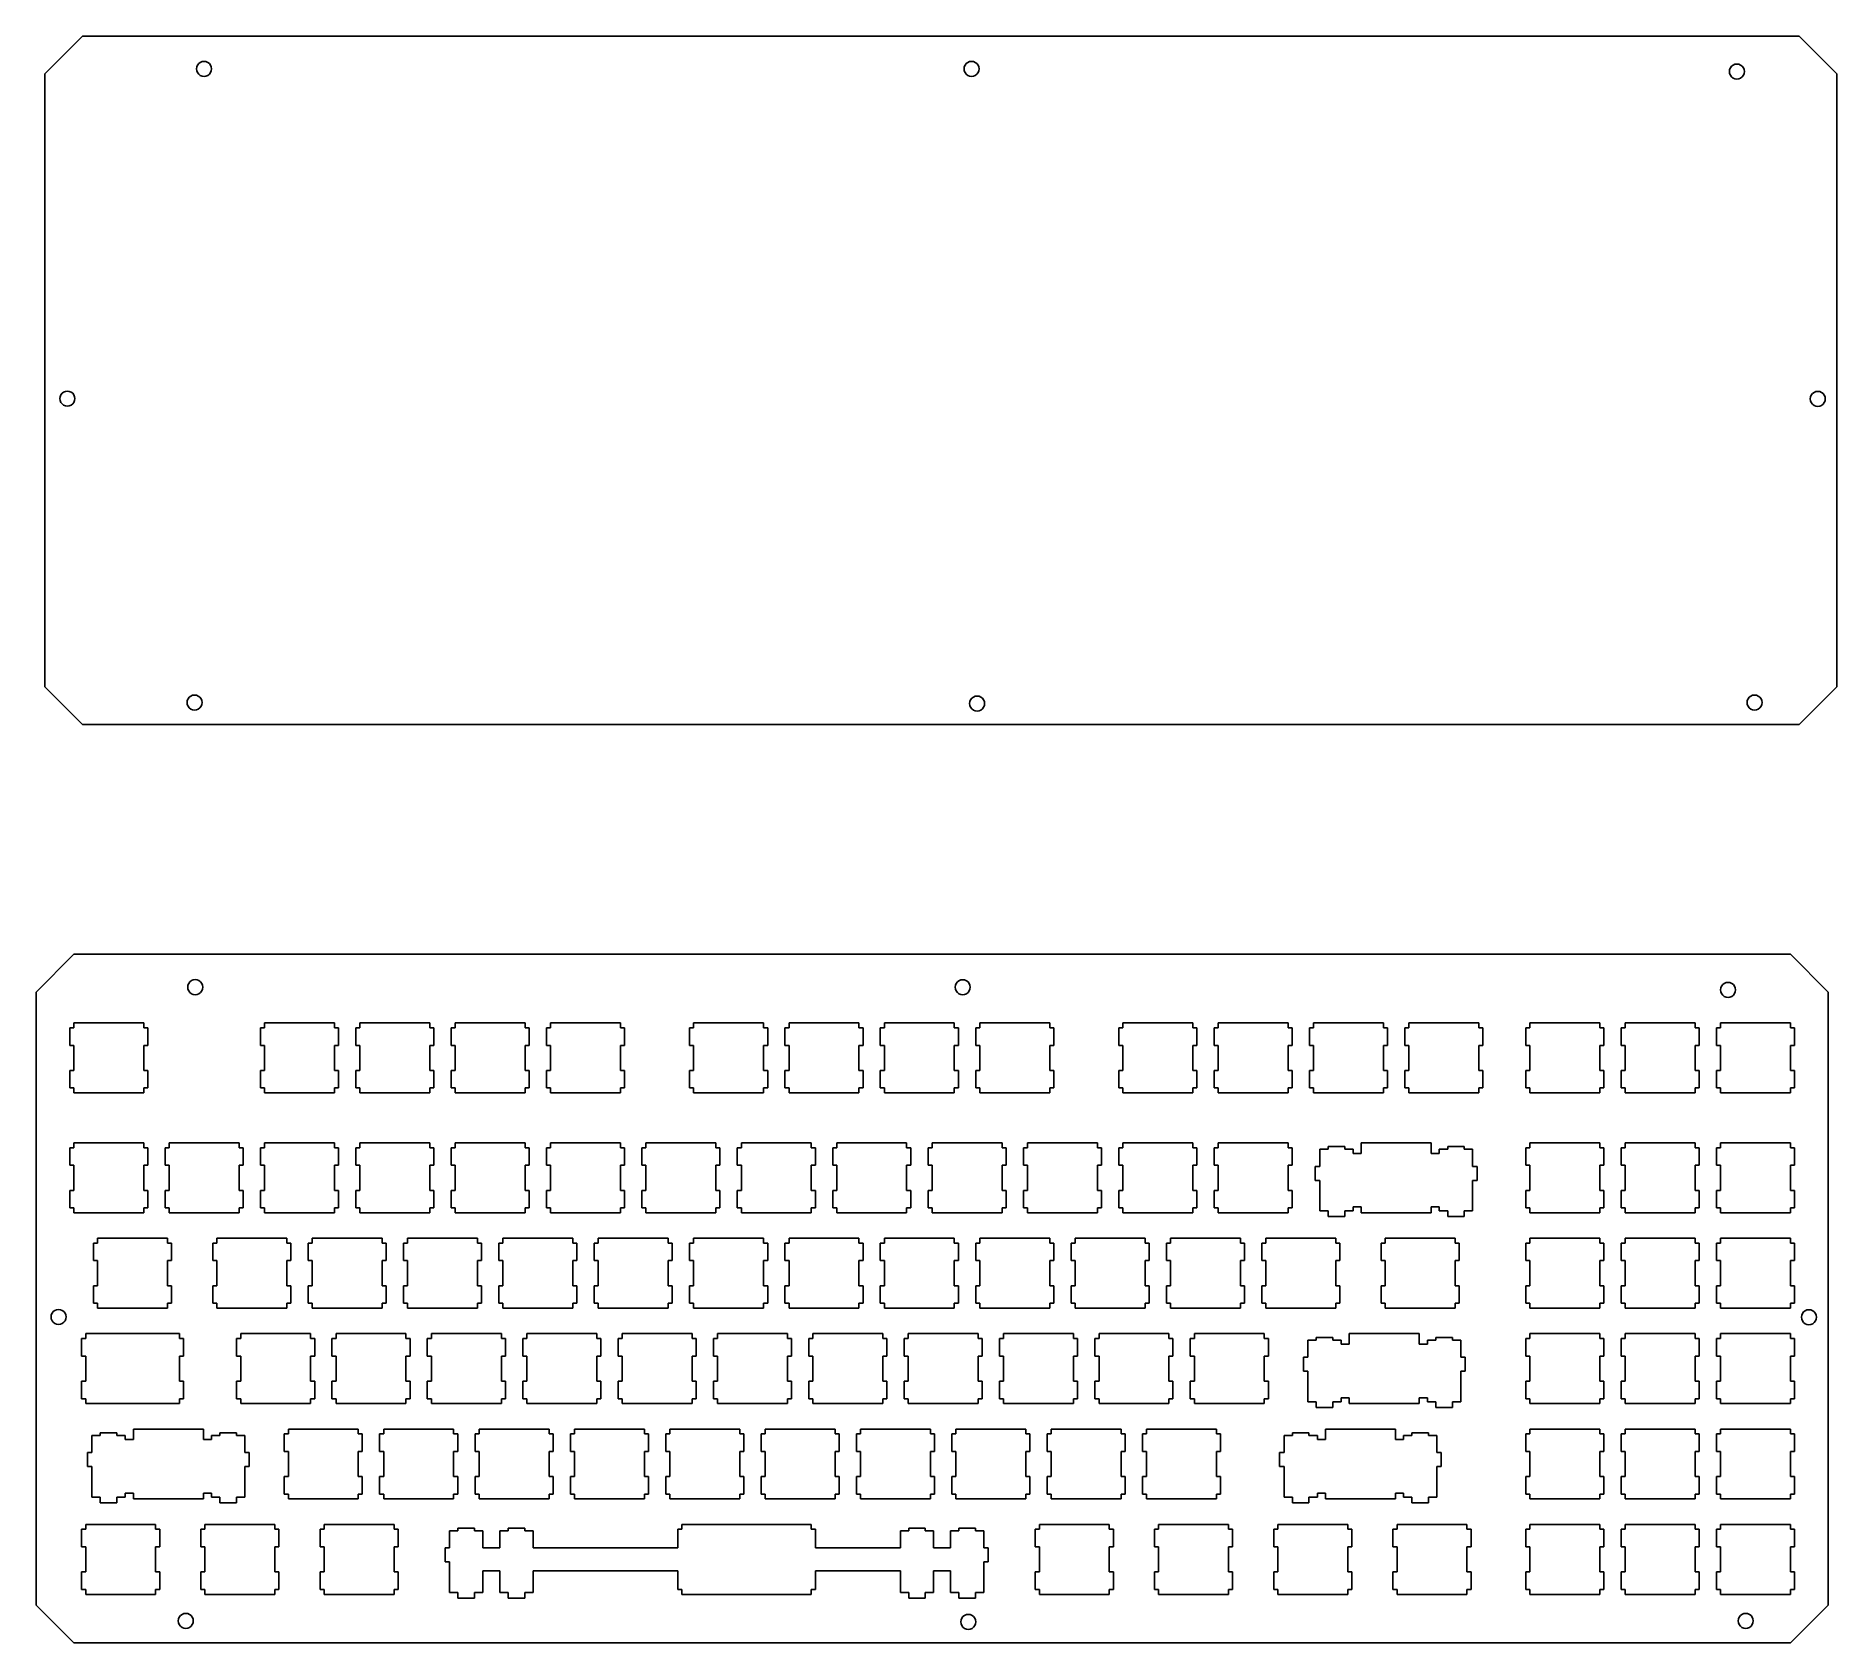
# Model space of a CAD drawing. Extents: x -203 to 157, y 44 to 365.
import ezdxf

# ---------------------------------------------------------------- set-up
doc = ezdxf.new("R2010")
doc.units = 0
doc.layers.get('0').update_dxf_attribs({"linetype": 'CONTINUOUS'})

msp = doc.modelspace()

# ---------------------------------------------------------------- linework, layer by layer
for p, q in [((-193.56, 364.95), (-201.1, 357.41)), ((149.34, 364.95), (-193.56, 364.95)), ((156.88, 357.41), (149.34, 364.95)), ((-169.69, 359.84), (-170.05, 359.69)), ((-169.3, 359.89), (-169.69, 359.84)), ((-168.91, 359.84), (-169.3, 359.89)), ((-168.55, 359.69), (-168.91, 359.84)), ((-16.38, 359.83), (-16.74, 359.68)), ((-15.99, 359.88), (-16.38, 359.83)), ((-15.6, 359.83), (-15.99, 359.88)), ((-15.24, 359.68), (-15.6, 359.83)), ((-201.1, 357.41), (-201.1, 234.98)), ((-170.75, 358.78), (-170.8, 358.39)), ((-170.8, 358.39), (-170.75, 358)), ((-170.6, 359.14), (-170.75, 358.78)), ((-170.75, 358), (-170.6, 357.64)), ((-170.36, 359.45), (-170.6, 359.14)), ((-170.6, 357.64), (-170.36, 357.33)), ((-170.05, 359.69), (-170.36, 359.45)), ((-170.36, 357.33), (-170.05, 357.09)), ((-170.05, 357.09), (-169.69, 356.94)), ((-169.69, 356.94), (-169.3, 356.89)), ((-169.3, 356.89), (-168.91, 356.94)), ((-168.91, 356.94), (-168.55, 357.09)), ((-168.24, 359.45), (-168.55, 359.69)), ((-168.55, 357.09), (-168.24, 357.33)), ((-168, 359.14), (-168.24, 359.45)), ((-168.24, 357.33), (-168, 357.64)), ((-167.85, 358.78), (-168, 359.14)), ((-168, 357.64), (-167.85, 358)), ((-167.8, 358.39), (-167.85, 358.78)), ((-167.85, 358), (-167.8, 358.39)), ((-17.44, 358.77), (-17.49, 358.38)), ((-17.49, 358.38), (-17.44, 357.99)), ((-17.29, 359.13), (-17.44, 358.77)), ((-17.44, 357.99), (-17.29, 357.63)), ((-17.05, 359.44), (-17.29, 359.13)), ((-17.29, 357.63), (-17.05, 357.32)), ((-16.74, 359.68), (-17.05, 359.44)), ((-17.05, 357.32), (-16.74, 357.08)), ((-16.74, 357.08), (-16.38, 356.93)), ((-16.38, 356.93), (-15.99, 356.88)), ((-15.99, 356.88), (-15.6, 356.93)), ((-15.6, 356.93), (-15.24, 357.08)), ((-14.93, 359.44), (-15.24, 359.68)), ((-15.24, 357.08), (-14.93, 357.32)), ((-14.69, 359.13), (-14.93, 359.44)), ((-14.93, 357.32), (-14.69, 357.63)), ((-14.54, 358.77), (-14.69, 359.13)), ((-14.69, 357.63), (-14.54, 357.99)), ((-14.49, 358.38), (-14.54, 358.77)), ((-14.54, 357.99), (-14.49, 358.38)), ((135.44, 358.24), (135.39, 357.85)), ((135.39, 357.85), (135.44, 357.46)), ((135.59, 358.6), (135.44, 358.24)), ((135.44, 357.46), (135.59, 357.1)), ((135.82, 358.91), (135.59, 358.6)), ((135.59, 357.1), (135.82, 356.79)), ((136.14, 359.15), (135.82, 358.91)), ((135.82, 356.79), (136.14, 356.55)), ((136.5, 359.3), (136.14, 359.15)), ((136.14, 356.55), (136.5, 356.4)), ((136.89, 359.35), (136.5, 359.3)), ((136.5, 356.4), (136.89, 356.35)), ((137.27, 359.3), (136.89, 359.35)), ((136.89, 356.35), (137.27, 356.4)), ((137.64, 359.15), (137.27, 359.3)), ((137.27, 356.4), (137.64, 356.55)), ((137.95, 358.91), (137.64, 359.15)), ((137.64, 356.55), (137.95, 356.79)), ((138.18, 358.6), (137.95, 358.91)), ((137.95, 356.79), (138.18, 357.1)), ((138.33, 358.24), (138.18, 358.6)), ((138.18, 357.1), (138.33, 357.46)), ((138.39, 357.85), (138.33, 358.24)), ((138.33, 357.46), (138.39, 357.85)), ((156.88, 234.98), (156.88, 357.41)), ((-198.04, 292.93), (-198.1, 292.54)), ((-198.1, 292.54), (-198.04, 292.16)), ((-197.89, 293.29), (-198.04, 292.93)), ((-198.04, 292.16), (-197.89, 291.79)), ((-197.66, 293.6), (-197.89, 293.29)), ((-197.89, 291.79), (-197.66, 291.48)), ((-197.35, 293.84), (-197.66, 293.6)), ((-197.66, 291.48), (-197.35, 291.24)), ((-196.98, 293.99), (-197.35, 293.84)), ((-196.6, 294.04), (-196.98, 293.99)), ((-196.21, 293.99), (-196.6, 294.04)), ((-195.85, 293.84), (-196.21, 293.99)), ((-195.53, 293.6), (-195.85, 293.84)), ((-195.85, 291.24), (-195.53, 291.48)), ((-195.3, 293.29), (-195.53, 293.6)), ((-195.53, 291.48), (-195.3, 291.79)), ((-195.15, 292.93), (-195.3, 293.29)), ((-195.3, 291.79), (-195.15, 292.16)), ((-195.1, 292.54), (-195.15, 292.93)), ((-195.15, 292.16), (-195.1, 292.54)), ((151.6, 292.88), (151.55, 292.49)), ((151.55, 292.49), (151.6, 292.1)), ((151.75, 293.24), (151.6, 292.88)), ((151.6, 292.1), (151.75, 291.74)), ((151.98, 293.55), (151.75, 293.24)), ((151.75, 291.74), (151.98, 291.43)), ((152.3, 293.79), (151.98, 293.55)), ((151.98, 291.43), (152.3, 291.19)), ((152.66, 293.94), (152.3, 293.79)), ((153.05, 293.99), (152.66, 293.94)), ((153.43, 293.94), (153.05, 293.99)), ((153.8, 293.79), (153.43, 293.94)), ((154.11, 293.55), (153.8, 293.79)), ((153.8, 291.19), (154.11, 291.43)), ((154.34, 293.24), (154.11, 293.55)), ((154.11, 291.43), (154.34, 291.74)), ((154.49, 292.88), (154.34, 293.24)), ((154.34, 291.74), (154.49, 292.1)), ((154.55, 292.49), (154.49, 292.88)), ((154.49, 292.1), (154.55, 292.49)), ((-197.35, 291.24), (-196.98, 291.09)), ((-196.98, 291.09), (-196.6, 291.04)), ((-196.6, 291.04), (-196.21, 291.09)), ((-196.21, 291.09), (-195.85, 291.24)), ((152.3, 291.19), (152.66, 291.04)), ((152.66, 291.04), (153.05, 290.99)), ((153.05, 290.99), (153.43, 291.04)), ((153.43, 291.04), (153.8, 291.19)), ((-201.1, 234.98), (-193.56, 227.44)), ((149.34, 227.44), (156.88, 234.98)), ((-172.64, 232.24), (-172.69, 231.85)), ((-172.69, 231.85), (-172.64, 231.46)), ((-172.49, 232.6), (-172.64, 232.24)), ((-172.64, 231.46), (-172.49, 231.1)), ((-172.25, 232.91), (-172.49, 232.6)), ((-172.49, 231.1), (-172.25, 230.79)), ((-171.94, 233.15), (-172.25, 232.91)), ((-172.25, 230.79), (-171.94, 230.55)), ((-171.58, 233.3), (-171.94, 233.15)), ((-171.94, 230.55), (-171.58, 230.4)), ((-171.19, 233.35), (-171.58, 233.3)), ((-171.58, 230.4), (-171.19, 230.35)), ((-170.8, 233.3), (-171.19, 233.35)), ((-171.19, 230.35), (-170.8, 230.4)), ((-170.44, 233.15), (-170.8, 233.3)), ((-170.8, 230.4), (-170.44, 230.55)), ((-170.13, 232.91), (-170.44, 233.15)), ((-170.44, 230.55), (-170.13, 230.79)), ((-169.89, 232.6), (-170.13, 232.91)), ((-170.13, 230.79), (-169.89, 231.1)), ((-169.74, 232.24), (-169.89, 232.6)), ((-169.89, 231.1), (-169.74, 231.46)), ((-169.69, 231.85), (-169.74, 232.24)), ((-169.74, 231.46), (-169.69, 231.85)), ((-16.32, 232.04), (-16.37, 231.65)), ((-16.37, 231.65), (-16.32, 231.26)), ((-16.17, 232.4), (-16.32, 232.04)), ((-16.32, 231.26), (-16.17, 230.9)), ((-15.93, 232.71), (-16.17, 232.4)), ((-16.17, 230.9), (-15.93, 230.59)), ((-15.62, 232.95), (-15.93, 232.71)), ((-15.93, 230.59), (-15.62, 230.35)), ((-15.26, 233.1), (-15.62, 232.95)), ((-15.62, 230.35), (-15.26, 230.2)), ((-14.87, 233.15), (-15.26, 233.1)), ((-14.48, 233.1), (-14.87, 233.15)), ((-14.12, 232.95), (-14.48, 233.1)), ((-14.48, 230.2), (-14.12, 230.35)), ((-13.81, 232.71), (-14.12, 232.95)), ((-14.12, 230.35), (-13.81, 230.59)), ((-13.57, 232.4), (-13.81, 232.71)), ((-13.81, 230.59), (-13.57, 230.9)), ((-13.42, 232.04), (-13.57, 232.4)), ((-13.57, 230.9), (-13.42, 231.26)), ((-13.37, 231.65), (-13.42, 232.04)), ((-13.42, 231.26), (-13.37, 231.65)), ((138.97, 232.24), (138.91, 231.85)), ((138.91, 231.85), (138.97, 231.46)), ((139.12, 232.6), (138.97, 232.24)), ((138.97, 231.46), (139.12, 231.1)), ((139.35, 232.91), (139.12, 232.6)), ((139.12, 231.1), (139.35, 230.79)), ((139.66, 233.15), (139.35, 232.91)), ((139.35, 230.79), (139.66, 230.55)), ((140.03, 233.3), (139.66, 233.15)), ((139.66, 230.55), (140.03, 230.4)), ((140.41, 233.35), (140.03, 233.3)), ((140.03, 230.4), (140.41, 230.35)), ((140.8, 233.3), (140.41, 233.35)), ((140.41, 230.35), (140.8, 230.4)), ((141.16, 233.15), (140.8, 233.3)), ((140.8, 230.4), (141.16, 230.55)), ((141.48, 232.91), (141.16, 233.15)), ((141.16, 230.55), (141.48, 230.79)), ((141.71, 232.6), (141.48, 232.91)), ((141.48, 230.79), (141.71, 231.1)), ((141.86, 232.24), (141.71, 232.6)), ((141.71, 231.1), (141.86, 231.46)), ((141.91, 231.85), (141.86, 232.24)), ((141.86, 231.46), (141.91, 231.85)), ((-193.56, 227.44), (149.34, 227.44)), ((-15.26, 230.2), (-14.87, 230.15)), ((-14.87, 230.15), (-14.48, 230.2)), ((-195.32, 181.58), (-202.86, 174.04)), ((147.58, 181.58), (-195.32, 181.58)), ((155.12, 174.04), (147.58, 181.58)), ((-171.81, 176.32), (-172.12, 176.08)), ((-171.45, 176.47), (-171.81, 176.32)), ((-171.06, 176.52), (-171.45, 176.47)), ((-170.67, 176.47), (-171.06, 176.52)), ((-170.31, 176.32), (-170.67, 176.47)), ((-170, 176.08), (-170.31, 176.32)), ((-18.5, 176.31), (-18.82, 176.07)), ((-18.14, 176.46), (-18.5, 176.31)), ((-17.75, 176.51), (-18.14, 176.46)), ((-17.37, 176.46), (-17.75, 176.51)), ((-17, 176.31), (-17.37, 176.46)), ((-16.69, 176.07), (-17, 176.31)), ((-202.86, 174.04), (-202.86, 51.61)), ((-172.51, 175.41), (-172.56, 175.02)), ((-172.56, 175.02), (-172.51, 174.63)), ((-172.36, 175.77), (-172.51, 175.41)), ((-172.51, 174.63), (-172.36, 174.27)), ((-172.12, 176.08), (-172.36, 175.77)), ((-172.36, 174.27), (-172.12, 173.96)), ((-172.12, 173.96), (-171.81, 173.72)), ((-171.81, 173.72), (-171.45, 173.57)), ((-171.45, 173.57), (-171.06, 173.52)), ((-171.06, 173.52), (-170.67, 173.57)), ((-170.67, 173.57), (-170.31, 173.72)), ((-170.31, 173.72), (-170, 173.96)), ((-169.76, 175.77), (-170, 176.08)), ((-170, 173.96), (-169.76, 174.27)), ((-169.61, 175.41), (-169.76, 175.77)), ((-169.76, 174.27), (-169.61, 174.63)), ((-169.56, 175.02), (-169.61, 175.41)), ((-169.61, 174.63), (-169.56, 175.02)), ((-19.2, 175.4), (-19.25, 175.01)), ((-19.25, 175.01), (-19.2, 174.62)), ((-19.05, 175.76), (-19.2, 175.4)), ((-19.2, 174.62), (-19.05, 174.26)), ((-18.82, 176.07), (-19.05, 175.76)), ((-19.05, 174.26), (-18.82, 173.95)), ((-18.82, 173.95), (-18.5, 173.71)), ((-18.5, 173.71), (-18.14, 173.56)), ((-18.14, 173.56), (-17.75, 173.51)), ((-17.75, 173.51), (-17.37, 173.56)), ((-17.37, 173.56), (-17, 173.71)), ((-17, 173.71), (-16.69, 173.95)), ((-16.46, 175.76), (-16.69, 176.07)), ((-16.69, 173.95), (-16.46, 174.26)), ((-16.31, 175.4), (-16.46, 175.76)), ((-16.46, 174.26), (-16.31, 174.62)), ((-16.25, 175.01), (-16.31, 175.4)), ((-16.31, 174.62), (-16.25, 175.01)), ((133.67, 174.87), (133.62, 174.48)), ((133.62, 174.48), (133.67, 174.09)), ((133.82, 175.23), (133.67, 174.87)), ((133.67, 174.09), (133.82, 173.73)), ((134.06, 175.54), (133.82, 175.23)), ((133.82, 173.73), (134.06, 173.42)), ((134.37, 175.78), (134.06, 175.54)), ((134.06, 173.42), (134.37, 173.18)), ((134.73, 175.93), (134.37, 175.78)), ((134.37, 173.18), (134.73, 173.03)), ((135.12, 175.98), (134.73, 175.93)), ((134.73, 173.03), (135.12, 172.98)), ((135.51, 175.93), (135.12, 175.98)), ((135.12, 172.98), (135.51, 173.03)), ((135.87, 175.78), (135.51, 175.93)), ((135.51, 173.03), (135.87, 173.18)), ((136.18, 175.54), (135.87, 175.78)), ((135.87, 173.18), (136.18, 173.42)), ((136.42, 175.23), (136.18, 175.54)), ((136.18, 173.42), (136.42, 173.73)), ((136.57, 174.87), (136.42, 175.23)), ((136.42, 173.73), (136.57, 174.09)), ((136.62, 174.48), (136.57, 174.87)), ((136.57, 174.09), (136.62, 174.48)), ((155.12, 51.61), (155.12, 174.04)), ((-196.13, 166.9), (-195.32, 166.9)), ((-196.13, 163.4), (-196.13, 166.9)), ((-195.32, 166.9), (-195.32, 167.88)), ((-195.32, 167.88), (-181.35, 167.88)), ((-181.35, 167.88), (-181.35, 166.9)), ((-181.35, 166.9), (-180.54, 166.9)), ((-180.54, 166.9), (-180.54, 163.4)), ((-158.03, 163.4), (-158.03, 166.9)), ((-158.03, 166.9), (-157.22, 166.9)), ((-157.22, 167.88), (-143.25, 167.88)), ((-157.22, 166.9), (-157.22, 167.88)), ((-143.25, 167.88), (-143.25, 166.9)), ((-143.25, 166.9), (-142.44, 166.9)), ((-142.44, 166.9), (-142.44, 163.4)), ((-138.98, 166.9), (-138.17, 166.9)), ((-138.98, 163.4), (-138.98, 166.9)), ((-138.17, 167.88), (-124.2, 167.88)), ((-138.17, 166.9), (-138.17, 167.88)), ((-124.2, 167.88), (-124.2, 166.9)), ((-124.2, 166.9), (-123.39, 166.9)), ((-123.39, 166.9), (-123.39, 163.4)), ((-119.93, 166.9), (-119.12, 166.9)), ((-119.93, 163.4), (-119.93, 166.9)), ((-119.12, 167.88), (-105.15, 167.88)), ((-119.12, 166.9), (-119.12, 167.88)), ((-105.15, 167.88), (-105.15, 166.9)), ((-105.15, 166.9), (-104.34, 166.9)), ((-104.34, 166.9), (-104.34, 163.4)), ((-100.88, 163.4), (-100.88, 166.9)), ((-100.88, 166.9), (-100.07, 166.9)), ((-100.07, 167.88), (-86.1, 167.88)), ((-100.07, 166.9), (-100.07, 167.88)), ((-86.1, 167.88), (-86.1, 166.9)), ((-86.1, 166.9), (-85.29, 166.9)), ((-85.29, 166.9), (-85.29, 163.4)), ((-72.31, 163.4), (-72.31, 166.9)), ((-72.31, 166.9), (-71.5, 166.9)), ((-71.5, 166.9), (-71.5, 167.88)), ((-71.5, 167.88), (-57.53, 167.88)), ((-57.53, 167.88), (-57.53, 166.9)), ((-57.53, 166.9), (-56.71, 166.9)), ((-56.71, 166.9), (-56.71, 163.4)), ((-53.26, 166.9), (-52.45, 166.9)), ((-53.26, 163.4), (-53.26, 166.9)), ((-52.45, 166.9), (-52.45, 167.88)), ((-52.45, 167.88), (-38.48, 167.88)), ((-38.48, 167.88), (-38.48, 166.9)), ((-38.48, 166.9), (-37.66, 166.9)), ((-37.66, 166.9), (-37.66, 163.4)), ((-34.21, 163.4), (-34.21, 166.9)), ((-34.21, 166.9), (-33.4, 166.9)), ((-33.4, 166.9), (-33.4, 167.88)), ((-33.4, 167.88), (-19.43, 167.88)), ((-19.43, 167.88), (-19.43, 166.9)), ((-19.43, 166.9), (-18.61, 166.9)), ((-18.61, 166.9), (-18.61, 163.4)), ((-15.16, 166.9), (-14.35, 166.9)), ((-15.16, 163.4), (-15.16, 166.9)), ((-14.35, 166.9), (-14.35, 167.88)), ((-14.35, 167.88), (-0.38, 167.88)), ((-0.38, 167.88), (-0.38, 166.9)), ((-0.38, 166.9), (0.44, 166.9)), ((0.44, 166.9), (0.44, 163.4)), ((13.42, 166.9), (14.23, 166.9)), ((13.42, 163.4), (13.42, 166.9)), ((14.23, 167.88), (28.2, 167.88)), ((14.23, 166.9), (14.23, 167.88)), ((28.2, 167.88), (28.2, 166.9)), ((28.2, 166.9), (29.01, 166.9)), ((29.01, 166.9), (29.01, 163.4)), ((32.47, 163.4), (32.47, 166.9)), ((32.47, 166.9), (33.28, 166.9)), ((33.28, 167.88), (47.25, 167.88)), ((33.28, 166.9), (33.28, 167.88)), ((47.25, 167.88), (47.25, 166.9)), ((47.25, 166.9), (48.06, 166.9)), ((48.06, 166.9), (48.06, 163.4)), ((51.52, 163.4), (51.52, 166.9)), ((51.52, 166.9), (52.33, 166.9)), ((52.33, 167.88), (66.3, 167.88)), ((52.33, 166.9), (52.33, 167.88)), ((66.3, 167.88), (66.3, 166.9)), ((66.3, 166.9), (67.11, 166.9)), ((67.11, 166.9), (67.11, 163.4)), ((70.57, 163.4), (70.57, 166.9)), ((70.57, 166.9), (71.38, 166.9)), ((71.38, 167.88), (85.35, 167.88)), ((71.38, 166.9), (71.38, 167.88)), ((85.35, 167.88), (85.35, 166.9)), ((85.35, 166.9), (86.16, 166.9)), ((86.16, 166.9), (86.16, 163.4)), ((94.7, 166.9), (95.51, 166.9)), ((94.7, 163.4), (94.7, 166.9)), ((95.51, 167.88), (109.48, 167.88)), ((95.51, 166.9), (95.51, 167.88)), ((109.48, 167.88), (109.48, 166.9)), ((109.48, 166.9), (110.29, 166.9)), ((110.29, 166.9), (110.29, 163.4)), ((113.75, 166.9), (114.56, 166.9)), ((113.75, 163.4), (113.75, 166.9)), ((114.56, 167.88), (128.53, 167.88)), ((114.56, 166.9), (114.56, 167.88)), ((128.53, 167.88), (128.53, 166.9)), ((128.53, 166.9), (129.34, 166.9)), ((129.34, 166.9), (129.34, 163.4)), ((132.8, 166.9), (133.61, 166.9)), ((132.8, 163.4), (132.8, 166.9)), ((133.61, 167.88), (147.58, 167.88)), ((133.61, 166.9), (133.61, 167.88)), ((147.58, 167.88), (147.58, 166.9)), ((147.58, 166.9), (148.39, 166.9)), ((148.39, 166.9), (148.39, 163.4)), ((-195.32, 163.4), (-196.13, 163.4)), ((-195.32, 158.39), (-195.32, 163.4)), ((-181.35, 163.4), (-181.35, 158.39)), ((-180.54, 163.4), (-181.35, 163.4)), ((-157.22, 163.4), (-158.03, 163.4)), ((-157.22, 158.39), (-157.22, 163.4)), ((-142.44, 163.4), (-143.25, 163.4)), ((-143.25, 163.4), (-143.25, 158.39)), ((-138.17, 163.4), (-138.98, 163.4)), ((-138.17, 158.39), (-138.17, 163.4)), ((-124.2, 163.4), (-124.2, 158.39)), ((-123.39, 163.4), (-124.2, 163.4)), ((-119.12, 163.4), (-119.93, 163.4)), ((-119.12, 158.39), (-119.12, 163.4)), ((-104.34, 163.4), (-105.15, 163.4)), ((-105.15, 163.4), (-105.15, 158.39)), ((-100.07, 163.4), (-100.88, 163.4)), ((-100.07, 158.39), (-100.07, 163.4)), ((-86.1, 163.4), (-86.1, 158.39)), ((-85.29, 163.4), (-86.1, 163.4)), ((-71.5, 163.4), (-72.31, 163.4)), ((-71.5, 158.39), (-71.5, 163.4)), ((-56.71, 163.4), (-57.53, 163.4)), ((-57.53, 163.4), (-57.53, 158.39)), ((-52.45, 163.4), (-53.26, 163.4)), ((-52.45, 158.39), (-52.45, 163.4)), ((-37.66, 163.4), (-38.48, 163.4)), ((-38.48, 163.4), (-38.48, 158.39)), ((-33.4, 163.4), (-34.21, 163.4)), ((-33.4, 158.39), (-33.4, 163.4)), ((-19.43, 163.4), (-19.43, 158.39)), ((-18.61, 163.4), (-19.43, 163.4)), ((-14.35, 163.4), (-15.16, 163.4)), ((-14.35, 158.39), (-14.35, 163.4)), ((0.44, 163.4), (-0.38, 163.4)), ((-0.38, 163.4), (-0.38, 158.39)), ((14.23, 163.4), (13.42, 163.4)), ((14.23, 158.39), (14.23, 163.4)), ((29.01, 163.4), (28.2, 163.4)), ((28.2, 163.4), (28.2, 158.39)), ((33.28, 163.4), (32.47, 163.4)), ((33.28, 158.39), (33.28, 163.4)), ((47.25, 163.4), (47.25, 158.39)), ((48.06, 163.4), (47.25, 163.4)), ((52.33, 163.4), (51.52, 163.4)), ((52.33, 158.39), (52.33, 163.4)), ((66.3, 163.4), (66.3, 158.39)), ((67.11, 163.4), (66.3, 163.4)), ((71.38, 163.4), (70.57, 163.4)), ((71.38, 158.39), (71.38, 163.4)), ((85.35, 163.4), (85.35, 158.39)), ((86.16, 163.4), (85.35, 163.4)), ((95.51, 163.4), (94.7, 163.4)), ((95.51, 158.39), (95.51, 163.4)), ((110.29, 163.4), (109.48, 163.4)), ((109.48, 163.4), (109.48, 158.39)), ((114.56, 163.4), (113.75, 163.4)), ((114.56, 158.39), (114.56, 163.4)), ((128.53, 163.4), (128.53, 158.39)), ((129.34, 163.4), (128.53, 163.4)), ((133.61, 163.4), (132.8, 163.4)), ((133.61, 158.39), (133.61, 163.4)), ((147.58, 163.4), (147.58, 158.39)), ((148.39, 163.4), (147.58, 163.4)), ((-196.13, 158.39), (-195.32, 158.39)), ((-196.13, 154.89), (-196.13, 158.39)), ((-181.35, 158.39), (-180.54, 158.39)), ((-180.54, 158.39), (-180.54, 154.89)), ((-158.03, 154.89), (-158.03, 158.39)), ((-158.03, 158.39), (-157.22, 158.39)), ((-143.25, 158.39), (-142.44, 158.39)), ((-142.44, 158.39), (-142.44, 154.89)), ((-138.98, 154.89), (-138.98, 158.39)), ((-138.98, 158.39), (-138.17, 158.39)), ((-124.2, 158.39), (-123.39, 158.39)), ((-123.39, 158.39), (-123.39, 154.89)), ((-119.93, 158.39), (-119.12, 158.39)), ((-119.93, 154.89), (-119.93, 158.39)), ((-105.15, 158.39), (-104.34, 158.39)), ((-104.34, 158.39), (-104.34, 154.89)), ((-100.88, 158.39), (-100.07, 158.39)), ((-100.88, 154.89), (-100.88, 158.39)), ((-86.1, 158.39), (-85.29, 158.39)), ((-85.29, 158.39), (-85.29, 154.89)), ((-72.31, 158.39), (-71.5, 158.39)), ((-72.31, 154.89), (-72.31, 158.39)), ((-57.53, 158.39), (-56.71, 158.39)), ((-56.71, 158.39), (-56.71, 154.89)), ((-53.26, 158.39), (-52.45, 158.39)), ((-53.26, 154.89), (-53.26, 158.39)), ((-38.48, 158.39), (-37.66, 158.39)), ((-37.66, 158.39), (-37.66, 154.89)), ((-34.21, 154.89), (-34.21, 158.39)), ((-34.21, 158.39), (-33.4, 158.39)), ((-19.43, 158.39), (-18.61, 158.39)), ((-18.61, 158.39), (-18.61, 154.89)), ((-15.16, 154.89), (-15.16, 158.39)), ((-15.16, 158.39), (-14.35, 158.39)), ((-0.38, 158.39), (0.44, 158.39)), ((0.44, 158.39), (0.44, 154.89)), ((13.42, 158.39), (14.23, 158.39)), ((13.42, 154.89), (13.42, 158.39)), ((28.2, 158.39), (29.01, 158.39)), ((29.01, 158.39), (29.01, 154.89)), ((32.47, 158.39), (33.28, 158.39)), ((32.47, 154.89), (32.47, 158.39)), ((47.25, 158.39), (48.06, 158.39)), ((48.06, 158.39), (48.06, 154.89)), ((51.52, 154.89), (51.52, 158.39)), ((51.52, 158.39), (52.33, 158.39)), ((66.3, 158.39), (67.11, 158.39)), ((67.11, 158.39), (67.11, 154.89)), ((70.57, 154.89), (70.57, 158.39)), ((70.57, 158.39), (71.38, 158.39)), ((85.35, 158.39), (86.16, 158.39)), ((86.16, 158.39), (86.16, 154.89)), ((94.7, 158.39), (95.51, 158.39)), ((94.7, 154.89), (94.7, 158.39)), ((109.48, 158.39), (110.29, 158.39)), ((110.29, 158.39), (110.29, 154.89)), ((113.75, 154.89), (113.75, 158.39)), ((113.75, 158.39), (114.56, 158.39)), ((128.53, 158.39), (129.34, 158.39)), ((129.34, 158.39), (129.34, 154.89)), ((132.8, 158.39), (133.61, 158.39)), ((132.8, 154.89), (132.8, 158.39)), ((147.58, 158.39), (148.39, 158.39)), ((148.39, 158.39), (148.39, 154.89)), ((-195.32, 154.89), (-196.13, 154.89)), ((-195.32, 153.91), (-195.32, 154.89)), ((-180.54, 154.89), (-181.35, 154.89)), ((-181.35, 154.89), (-181.35, 153.91)), ((-157.22, 154.89), (-158.03, 154.89)), ((-157.22, 153.91), (-157.22, 154.89)), ((-142.44, 154.89), (-143.25, 154.89)), ((-143.25, 154.89), (-143.25, 153.91)), ((-138.17, 154.89), (-138.98, 154.89)), ((-138.17, 153.91), (-138.17, 154.89)), ((-123.39, 154.89), (-124.2, 154.89)), ((-124.2, 154.89), (-124.2, 153.91)), ((-119.12, 154.89), (-119.93, 154.89)), ((-119.12, 153.91), (-119.12, 154.89)), ((-105.15, 154.89), (-105.15, 153.91)), ((-104.34, 154.89), (-105.15, 154.89)), ((-100.07, 154.89), (-100.88, 154.89)), ((-100.07, 153.91), (-100.07, 154.89)), ((-86.1, 154.89), (-86.1, 153.91)), ((-85.29, 154.89), (-86.1, 154.89)), ((-71.5, 154.89), (-72.31, 154.89)), ((-71.5, 153.91), (-71.5, 154.89)), ((-57.53, 154.89), (-57.53, 153.91)), ((-56.71, 154.89), (-57.53, 154.89)), ((-52.45, 154.89), (-53.26, 154.89)), ((-52.45, 153.91), (-52.45, 154.89)), ((-37.66, 154.89), (-38.48, 154.89)), ((-38.48, 154.89), (-38.48, 153.91)), ((-33.4, 154.89), (-34.21, 154.89)), ((-33.4, 153.91), (-33.4, 154.89)), ((-18.61, 154.89), (-19.43, 154.89)), ((-19.43, 154.89), (-19.43, 153.91)), ((-14.35, 154.89), (-15.16, 154.89)), ((-14.35, 153.91), (-14.35, 154.89)), ((0.44, 154.89), (-0.38, 154.89)), ((-0.38, 154.89), (-0.38, 153.91)), ((14.23, 154.89), (13.42, 154.89)), ((14.23, 153.91), (14.23, 154.89)), ((29.01, 154.89), (28.2, 154.89)), ((28.2, 154.89), (28.2, 153.91)), ((33.28, 154.89), (32.47, 154.89)), ((33.28, 153.91), (33.28, 154.89)), ((47.25, 154.89), (47.25, 153.91)), ((48.06, 154.89), (47.25, 154.89)), ((52.33, 154.89), (51.52, 154.89)), ((52.33, 153.91), (52.33, 154.89)), ((66.3, 154.89), (66.3, 153.91)), ((67.11, 154.89), (66.3, 154.89)), ((71.38, 154.89), (70.57, 154.89)), ((71.38, 153.91), (71.38, 154.89)), ((85.35, 154.89), (85.35, 153.91)), ((86.16, 154.89), (85.35, 154.89)), ((95.51, 154.89), (94.7, 154.89)), ((95.51, 153.91), (95.51, 154.89)), ((110.29, 154.89), (109.48, 154.89)), ((109.48, 154.89), (109.48, 153.91)), ((114.56, 154.89), (113.75, 154.89)), ((114.56, 153.91), (114.56, 154.89)), ((128.53, 154.89), (128.53, 153.91)), ((129.34, 154.89), (128.53, 154.89)), ((133.61, 154.89), (132.8, 154.89)), ((133.61, 153.91), (133.61, 154.89)), ((147.58, 154.89), (147.58, 153.91)), ((148.39, 154.89), (147.58, 154.89)), ((-181.35, 153.91), (-195.32, 153.91)), ((-143.25, 153.91), (-157.22, 153.91)), ((-124.2, 153.91), (-138.17, 153.91)), ((-105.15, 153.91), (-119.12, 153.91)), ((-86.1, 153.91), (-100.07, 153.91)), ((-57.53, 153.91), (-71.5, 153.91)), ((-38.48, 153.91), (-52.45, 153.91)), ((-19.43, 153.91), (-33.4, 153.91)), ((-0.38, 153.91), (-14.35, 153.91)), ((28.2, 153.91), (14.23, 153.91)), ((47.25, 153.91), (33.28, 153.91)), ((66.3, 153.91), (52.33, 153.91)), ((85.35, 153.91), (71.38, 153.91)), ((109.48, 153.91), (95.51, 153.91)), ((128.53, 153.91), (114.56, 153.91)), ((147.58, 153.91), (133.61, 153.91)), ((-195.32, 142.96), (-195.32, 143.94)), ((-195.32, 143.94), (-181.35, 143.94)), ((-181.35, 143.94), (-181.35, 142.96)), ((-176.27, 143.94), (-162.3, 143.94)), ((-176.27, 142.96), (-176.27, 143.94)), ((-162.3, 143.94), (-162.3, 142.96)), ((-157.22, 142.96), (-157.22, 143.94)), ((-157.22, 143.94), (-143.25, 143.94)), ((-143.25, 143.94), (-143.25, 142.96)), ((-138.17, 143.94), (-124.2, 143.94)), ((-138.17, 142.96), (-138.17, 143.94)), ((-124.2, 143.94), (-124.2, 142.96)), ((-119.12, 143.94), (-105.15, 143.94)), ((-119.12, 142.96), (-119.12, 143.94)), ((-105.15, 143.94), (-105.15, 142.96)), ((-100.07, 143.94), (-86.1, 143.94)), ((-100.07, 142.96), (-100.07, 143.94)), ((-86.1, 143.94), (-86.1, 142.96)), ((-81.02, 143.94), (-67.05, 143.94)), ((-81.02, 142.96), (-81.02, 143.94)), ((-67.05, 143.94), (-67.05, 142.96)), ((-61.97, 142.96), (-61.97, 143.94)), ((-61.97, 143.94), (-48, 143.94)), ((-48, 143.94), (-48, 142.96)), ((-42.92, 143.94), (-28.95, 143.94)), ((-42.92, 142.96), (-42.92, 143.94)), ((-28.95, 143.94), (-28.95, 142.96)), ((-23.87, 142.96), (-23.87, 143.94)), ((-23.87, 143.94), (-9.9, 143.94)), ((-9.9, 143.94), (-9.9, 142.96)), ((-4.82, 143.94), (9.15, 143.94)), ((-4.82, 142.96), (-4.82, 143.94)), ((9.15, 143.94), (9.15, 142.96)), ((14.23, 142.96), (14.23, 143.94)), ((14.23, 143.94), (28.2, 143.94)), ((28.2, 143.94), (28.2, 142.96)), ((33.28, 143.94), (47.25, 143.94)), ((33.28, 142.96), (33.28, 143.94)), ((47.25, 143.94), (47.25, 142.96)), ((61.85, 143.94), (75.82, 143.94)), ((61.85, 141.83), (61.85, 143.94)), ((75.82, 143.94), (75.82, 141.83)), ((95.51, 142.96), (95.51, 143.94)), ((95.51, 143.94), (109.48, 143.94)), ((109.48, 143.94), (109.48, 142.96)), ((114.56, 143.94), (128.53, 143.94)), ((114.56, 142.96), (114.56, 143.94)), ((128.53, 143.94), (128.53, 142.96)), ((133.61, 143.94), (147.58, 143.94)), ((133.61, 142.96), (133.61, 143.94)), ((147.58, 143.94), (147.58, 142.96)), ((-196.13, 139.46), (-196.13, 142.96)), ((-196.13, 142.96), (-195.32, 142.96)), ((-181.35, 142.96), (-180.54, 142.96)), ((-180.54, 142.96), (-180.54, 139.46)), ((-177.08, 142.96), (-176.27, 142.96)), ((-177.08, 139.46), (-177.08, 142.96)), ((-162.3, 142.96), (-161.49, 142.96)), ((-161.49, 142.96), (-161.49, 139.46)), ((-158.03, 142.96), (-157.22, 142.96)), ((-158.03, 139.46), (-158.03, 142.96)), ((-143.25, 142.96), (-142.44, 142.96)), ((-142.44, 142.96), (-142.44, 139.46)), ((-138.98, 142.96), (-138.17, 142.96)), ((-138.98, 139.46), (-138.98, 142.96)), ((-124.2, 142.96), (-123.39, 142.96)), ((-123.39, 142.96), (-123.39, 139.46)), ((-119.93, 139.46), (-119.93, 142.96)), ((-119.93, 142.96), (-119.12, 142.96)), ((-105.15, 142.96), (-104.34, 142.96)), ((-104.34, 142.96), (-104.34, 139.46)), ((-100.88, 139.46), (-100.88, 142.96)), ((-100.88, 142.96), (-100.07, 142.96)), ((-86.1, 142.96), (-85.29, 142.96)), ((-85.29, 142.96), (-85.29, 139.46)), ((-81.83, 142.96), (-81.02, 142.96)), ((-81.83, 139.46), (-81.83, 142.96)), ((-67.05, 142.96), (-66.24, 142.96)), ((-66.24, 142.96), (-66.24, 139.46)), ((-62.78, 139.46), (-62.78, 142.96)), ((-62.78, 142.96), (-61.97, 142.96)), ((-48, 142.96), (-47.19, 142.96)), ((-47.19, 142.96), (-47.19, 139.46)), ((-43.73, 139.46), (-43.73, 142.96)), ((-43.73, 142.96), (-42.92, 142.96)), ((-28.95, 142.96), (-28.14, 142.96)), ((-28.14, 142.96), (-28.14, 139.46)), ((-24.68, 142.96), (-23.87, 142.96)), ((-24.68, 139.46), (-24.68, 142.96)), ((-9.9, 142.96), (-9.09, 142.96)), ((-9.09, 142.96), (-9.09, 139.46)), ((-5.63, 142.96), (-4.82, 142.96)), ((-5.63, 139.46), (-5.63, 142.96)), ((9.15, 142.96), (9.96, 142.96)), ((9.96, 142.96), (9.96, 139.46)), ((13.42, 142.96), (14.23, 142.96)), ((13.42, 139.46), (13.42, 142.96)), ((28.2, 142.96), (29.01, 142.96)), ((29.01, 142.96), (29.01, 139.46)), ((32.47, 139.46), (32.47, 142.96)), ((32.47, 142.96), (33.28, 142.96)), ((47.25, 142.96), (48.06, 142.96)), ((48.06, 142.96), (48.06, 139.46)), ((53.57, 139.24), (53.57, 142.64)), ((53.57, 142.64), (55.25, 142.64)), ((55.25, 143.18), (58.55, 143.18)), ((55.25, 142.64), (55.25, 143.18)), ((58.55, 143.18), (58.55, 142.64)), ((58.55, 142.64), (60.23, 142.64)), ((60.23, 142.64), (60.23, 141.83)), ((60.23, 141.83), (61.85, 141.83)), ((75.82, 141.83), (77.45, 141.83)), ((77.45, 141.83), (77.45, 142.64)), ((77.45, 142.64), (79.13, 142.64)), ((79.13, 142.64), (79.13, 143.18)), ((79.13, 143.18), (82.43, 143.18)), ((82.43, 143.18), (82.43, 142.64)), ((82.43, 142.64), (84.1, 142.64)), ((84.1, 142.64), (84.1, 139.24)), ((94.7, 139.46), (94.7, 142.96)), ((94.7, 142.96), (95.51, 142.96)), ((109.48, 142.96), (110.29, 142.96)), ((110.29, 142.96), (110.29, 139.46)), ((113.75, 139.46), (113.75, 142.96)), ((113.75, 142.96), (114.56, 142.96)), ((128.53, 142.96), (129.34, 142.96)), ((129.34, 142.96), (129.34, 139.46)), ((132.8, 142.96), (133.61, 142.96)), ((132.8, 139.46), (132.8, 142.96)), ((147.58, 142.96), (148.39, 142.96)), ((148.39, 142.96), (148.39, 139.46)), ((-195.32, 139.46), (-196.13, 139.46)), ((-195.32, 134.45), (-195.32, 139.46)), ((-180.54, 139.46), (-181.35, 139.46)), ((-181.35, 139.46), (-181.35, 134.45)), ((-176.27, 139.46), (-177.08, 139.46)), ((-176.27, 134.45), (-176.27, 139.46)), ((-161.49, 139.46), (-162.3, 139.46)), ((-162.3, 139.46), (-162.3, 134.45)), ((-157.22, 139.46), (-158.03, 139.46)), ((-157.22, 134.45), (-157.22, 139.46)), ((-143.25, 139.46), (-143.25, 134.45)), ((-142.44, 139.46), (-143.25, 139.46)), ((-138.17, 139.46), (-138.98, 139.46)), ((-138.17, 134.45), (-138.17, 139.46)), ((-124.2, 139.46), (-124.2, 134.45)), ((-123.39, 139.46), (-124.2, 139.46)), ((-119.12, 139.46), (-119.93, 139.46)), ((-119.12, 134.45), (-119.12, 139.46)), ((-104.34, 139.46), (-105.15, 139.46)), ((-105.15, 139.46), (-105.15, 134.45)), ((-100.07, 139.46), (-100.88, 139.46)), ((-100.07, 134.45), (-100.07, 139.46)), ((-86.1, 139.46), (-86.1, 134.45)), ((-85.29, 139.46), (-86.1, 139.46)), ((-81.02, 139.46), (-81.83, 139.46)), ((-81.02, 134.45), (-81.02, 139.46)), ((-67.05, 139.46), (-67.05, 134.45)), ((-66.24, 139.46), (-67.05, 139.46)), ((-61.97, 139.46), (-62.78, 139.46)), ((-61.97, 134.45), (-61.97, 139.46)), ((-48, 139.46), (-48, 134.45)), ((-47.19, 139.46), (-48, 139.46)), ((-42.92, 139.46), (-43.73, 139.46)), ((-42.92, 134.45), (-42.92, 139.46)), ((-28.14, 139.46), (-28.95, 139.46)), ((-28.95, 139.46), (-28.95, 134.45)), ((-23.87, 139.46), (-24.68, 139.46)), ((-23.87, 134.45), (-23.87, 139.46)), ((-9.09, 139.46), (-9.9, 139.46)), ((-9.9, 139.46), (-9.9, 134.45)), ((-4.82, 139.46), (-5.63, 139.46)), ((-4.82, 134.45), (-4.82, 139.46)), ((9.15, 139.46), (9.15, 134.45)), ((9.96, 139.46), (9.15, 139.46)), ((14.23, 139.46), (13.42, 139.46)), ((14.23, 134.45), (14.23, 139.46)), ((29.01, 139.46), (28.2, 139.46)), ((28.2, 139.46), (28.2, 134.45)), ((33.28, 139.46), (32.47, 139.46)), ((33.28, 134.45), (33.28, 139.46)), ((48.06, 139.46), (47.25, 139.46)), ((47.25, 139.46), (47.25, 134.45)), ((52.68, 136.44), (52.68, 139.24)), ((52.68, 139.24), (53.57, 139.24)), ((84.1, 139.24), (84.99, 139.24)), ((84.99, 139.24), (84.99, 136.44)), ((95.51, 139.46), (94.7, 139.46)), ((95.51, 134.45), (95.51, 139.46)), ((110.29, 139.46), (109.48, 139.46)), ((109.48, 139.46), (109.48, 134.45)), ((114.56, 139.46), (113.75, 139.46)), ((114.56, 134.45), (114.56, 139.46)), ((128.53, 139.46), (128.53, 134.45)), ((129.34, 139.46), (128.53, 139.46)), ((133.61, 139.46), (132.8, 139.46)), ((133.61, 134.45), (133.61, 139.46)), ((147.58, 139.46), (147.58, 134.45)), ((148.39, 139.46), (147.58, 139.46)), ((-196.13, 134.45), (-195.32, 134.45)), ((-196.13, 130.95), (-196.13, 134.45)), ((-181.35, 134.45), (-180.54, 134.45)), ((-180.54, 134.45), (-180.54, 130.95)), ((-177.08, 130.95), (-177.08, 134.45)), ((-177.08, 134.45), (-176.27, 134.45)), ((-162.3, 134.45), (-161.49, 134.45)), ((-161.49, 134.45), (-161.49, 130.95)), ((-158.03, 134.45), (-157.22, 134.45)), ((-158.03, 130.95), (-158.03, 134.45)), ((-143.25, 134.45), (-142.44, 134.45)), ((-142.44, 134.45), (-142.44, 130.95)), ((-138.98, 130.95), (-138.98, 134.45)), ((-138.98, 134.45), (-138.17, 134.45)), ((-124.2, 134.45), (-123.39, 134.45)), ((-123.39, 134.45), (-123.39, 130.95)), ((-119.93, 134.45), (-119.12, 134.45)), ((-119.93, 130.95), (-119.93, 134.45)), ((-105.15, 134.45), (-104.34, 134.45)), ((-104.34, 134.45), (-104.34, 130.95)), ((-100.88, 134.45), (-100.07, 134.45)), ((-100.88, 130.95), (-100.88, 134.45)), ((-86.1, 134.45), (-85.29, 134.45)), ((-85.29, 134.45), (-85.29, 130.95)), ((-81.83, 130.95), (-81.83, 134.45)), ((-81.83, 134.45), (-81.02, 134.45)), ((-67.05, 134.45), (-66.24, 134.45)), ((-66.24, 134.45), (-66.24, 130.95)), ((-62.78, 130.95), (-62.78, 134.45)), ((-62.78, 134.45), (-61.97, 134.45)), ((-48, 134.45), (-47.19, 134.45)), ((-47.19, 134.45), (-47.19, 130.95)), ((-43.73, 134.45), (-42.92, 134.45)), ((-43.73, 130.95), (-43.73, 134.45)), ((-28.95, 134.45), (-28.14, 134.45)), ((-28.14, 134.45), (-28.14, 130.95)), ((-24.68, 130.95), (-24.68, 134.45)), ((-24.68, 134.45), (-23.87, 134.45)), ((-9.9, 134.45), (-9.09, 134.45)), ((-9.09, 134.45), (-9.09, 130.95)), ((-5.63, 134.45), (-4.82, 134.45)), ((-5.63, 130.95), (-5.63, 134.45)), ((9.15, 134.45), (9.96, 134.45)), ((9.96, 134.45), (9.96, 130.95)), ((13.42, 130.95), (13.42, 134.45)), ((13.42, 134.45), (14.23, 134.45)), ((28.2, 134.45), (29.01, 134.45)), ((29.01, 134.45), (29.01, 130.95)), ((32.47, 134.45), (33.28, 134.45)), ((32.47, 130.95), (32.47, 134.45)), ((47.25, 134.45), (48.06, 134.45)), ((48.06, 134.45), (48.06, 130.95)), ((53.57, 136.44), (52.68, 136.44)), ((53.57, 130.35), (53.57, 136.44)), ((84.1, 136.44), (84.1, 130.35)), ((84.99, 136.44), (84.1, 136.44)), ((94.7, 130.95), (94.7, 134.45)), ((94.7, 134.45), (95.51, 134.45)), ((109.48, 134.45), (110.29, 134.45)), ((110.29, 134.45), (110.29, 130.95)), ((113.75, 130.95), (113.75, 134.45)), ((113.75, 134.45), (114.56, 134.45)), ((128.53, 134.45), (129.34, 134.45)), ((129.34, 134.45), (129.34, 130.95)), ((132.8, 130.95), (132.8, 134.45)), ((132.8, 134.45), (133.61, 134.45)), ((147.58, 134.45), (148.39, 134.45)), ((148.39, 134.45), (148.39, 130.95)), ((-195.32, 130.95), (-196.13, 130.95)), ((-195.32, 129.97), (-195.32, 130.95)), ((-181.35, 129.97), (-195.32, 129.97)), ((-180.54, 130.95), (-181.35, 130.95)), ((-181.35, 130.95), (-181.35, 129.97)), ((-176.27, 130.95), (-177.08, 130.95)), ((-176.27, 129.97), (-176.27, 130.95)), ((-162.3, 129.97), (-176.27, 129.97)), ((-161.49, 130.95), (-162.3, 130.95)), ((-162.3, 130.95), (-162.3, 129.97)), ((-157.22, 130.95), (-158.03, 130.95)), ((-157.22, 129.97), (-157.22, 130.95)), ((-143.25, 129.97), (-157.22, 129.97)), ((-143.25, 130.95), (-143.25, 129.97)), ((-142.44, 130.95), (-143.25, 130.95)), ((-138.17, 130.95), (-138.98, 130.95)), ((-138.17, 129.97), (-138.17, 130.95)), ((-124.2, 129.97), (-138.17, 129.97)), ((-124.2, 130.95), (-124.2, 129.97)), ((-123.39, 130.95), (-124.2, 130.95)), ((-119.12, 130.95), (-119.93, 130.95)), ((-119.12, 129.97), (-119.12, 130.95)), ((-105.15, 129.97), (-119.12, 129.97)), ((-104.34, 130.95), (-105.15, 130.95)), ((-105.15, 130.95), (-105.15, 129.97)), ((-100.07, 130.95), (-100.88, 130.95)), ((-100.07, 129.97), (-100.07, 130.95)), ((-86.1, 129.97), (-100.07, 129.97)), ((-85.29, 130.95), (-86.1, 130.95)), ((-86.1, 130.95), (-86.1, 129.97)), ((-81.02, 130.95), (-81.83, 130.95)), ((-81.02, 129.97), (-81.02, 130.95)), ((-67.05, 129.97), (-81.02, 129.97)), ((-66.24, 130.95), (-67.05, 130.95)), ((-67.05, 130.95), (-67.05, 129.97)), ((-61.97, 130.95), (-62.78, 130.95)), ((-61.97, 129.97), (-61.97, 130.95)), ((-48, 129.97), (-61.97, 129.97)), ((-48, 130.95), (-48, 129.97)), ((-47.19, 130.95), (-48, 130.95)), ((-42.92, 130.95), (-43.73, 130.95)), ((-42.92, 129.97), (-42.92, 130.95)), ((-28.95, 129.97), (-42.92, 129.97)), ((-28.14, 130.95), (-28.95, 130.95)), ((-28.95, 130.95), (-28.95, 129.97)), ((-23.87, 130.95), (-24.68, 130.95)), ((-23.87, 129.97), (-23.87, 130.95)), ((-9.9, 129.97), (-23.87, 129.97)), ((-9.9, 130.95), (-9.9, 129.97)), ((-9.09, 130.95), (-9.9, 130.95)), ((-4.82, 130.95), (-5.63, 130.95)), ((-4.82, 129.97), (-4.82, 130.95)), ((9.15, 129.97), (-4.82, 129.97)), ((9.96, 130.95), (9.15, 130.95)), ((9.15, 130.95), (9.15, 129.97)), ((14.23, 130.95), (13.42, 130.95)), ((14.23, 129.97), (14.23, 130.95)), ((28.2, 129.97), (14.23, 129.97)), ((29.01, 130.95), (28.2, 130.95)), ((28.2, 130.95), (28.2, 129.97)), ((33.28, 130.95), (32.47, 130.95)), ((33.28, 129.97), (33.28, 130.95)), ((47.25, 129.97), (33.28, 129.97)), ((47.25, 130.95), (47.25, 129.97)), ((48.06, 130.95), (47.25, 130.95)), ((55.25, 130.35), (53.57, 130.35)), ((55.25, 129.21), (55.25, 130.35)), ((58.55, 130.35), (58.55, 129.21)), ((60.23, 130.35), (58.55, 130.35)), ((61.85, 131.14), (60.23, 131.14)), ((60.23, 131.14), (60.23, 130.35)), ((61.85, 129.97), (61.85, 131.14)), ((75.82, 129.97), (61.85, 129.97)), ((75.82, 131.14), (75.82, 129.97)), ((77.45, 131.14), (75.82, 131.14)), ((77.45, 130.35), (77.45, 131.14)), ((79.13, 130.35), (77.45, 130.35)), ((79.13, 129.21), (79.13, 130.35)), ((82.43, 130.35), (82.43, 129.21)), ((84.1, 130.35), (82.43, 130.35)), ((95.51, 130.95), (94.7, 130.95)), ((95.51, 129.97), (95.51, 130.95)), ((109.48, 129.97), (95.51, 129.97)), ((110.29, 130.95), (109.48, 130.95)), ((109.48, 130.95), (109.48, 129.97)), ((114.56, 130.95), (113.75, 130.95)), ((114.56, 129.97), (114.56, 130.95)), ((128.53, 129.97), (114.56, 129.97)), ((128.53, 130.95), (128.53, 129.97)), ((129.34, 130.95), (128.53, 130.95)), ((133.61, 130.95), (132.8, 130.95)), ((133.61, 129.97), (133.61, 130.95)), ((147.58, 129.97), (133.61, 129.97)), ((148.39, 130.95), (147.58, 130.95)), ((147.58, 130.95), (147.58, 129.97)), ((58.55, 129.21), (55.25, 129.21)), ((82.43, 129.21), (79.13, 129.21)), ((-191.37, 120.41), (-191.37, 123.91)), ((-191.37, 123.91), (-190.56, 123.91)), ((-190.56, 124.89), (-176.59, 124.89)), ((-190.56, 123.91), (-190.56, 124.89)), ((-176.59, 124.89), (-176.59, 123.91)), ((-176.59, 123.91), (-175.78, 123.91)), ((-175.78, 123.91), (-175.78, 120.41)), ((-167.56, 120.41), (-167.56, 123.91)), ((-167.56, 123.91), (-166.75, 123.91)), ((-166.75, 123.91), (-166.75, 124.89)), ((-166.75, 124.89), (-152.78, 124.89)), ((-152.78, 124.89), (-152.78, 123.91)), ((-152.78, 123.91), (-151.96, 123.91)), ((-151.96, 123.91), (-151.96, 120.41)), ((-148.51, 120.41), (-148.51, 123.91)), ((-148.51, 123.91), (-147.7, 123.91)), ((-147.7, 124.89), (-133.73, 124.89)), ((-147.7, 123.91), (-147.7, 124.89)), ((-133.73, 124.89), (-133.73, 123.91)), ((-133.73, 123.91), (-132.91, 123.91)), ((-132.91, 123.91), (-132.91, 120.41)), ((-129.46, 120.41), (-129.46, 123.91)), ((-129.46, 123.91), (-128.65, 123.91)), ((-128.65, 124.89), (-114.68, 124.89)), ((-128.65, 123.91), (-128.65, 124.89)), ((-114.68, 124.89), (-114.68, 123.91)), ((-114.68, 123.91), (-113.86, 123.91)), ((-113.86, 123.91), (-113.86, 120.41)), ((-110.41, 120.41), (-110.41, 123.91)), ((-110.41, 123.91), (-109.6, 123.91)), ((-109.6, 124.89), (-95.63, 124.89)), ((-109.6, 123.91), (-109.6, 124.89)), ((-95.63, 124.89), (-95.63, 123.91)), ((-95.63, 123.91), (-94.81, 123.91)), ((-94.81, 123.91), (-94.81, 120.41)), ((-91.36, 120.41), (-91.36, 123.91)), ((-91.36, 123.91), (-90.55, 123.91)), ((-90.55, 124.89), (-76.58, 124.89)), ((-90.55, 123.91), (-90.55, 124.89)), ((-76.58, 124.89), (-76.58, 123.91)), ((-76.58, 123.91), (-75.76, 123.91)), ((-75.76, 123.91), (-75.76, 120.41)), ((-72.31, 120.41), (-72.31, 123.91)), ((-72.31, 123.91), (-71.5, 123.91)), ((-71.5, 124.89), (-57.53, 124.89)), ((-71.5, 123.91), (-71.5, 124.89)), ((-57.53, 124.89), (-57.53, 123.91)), ((-57.53, 123.91), (-56.71, 123.91)), ((-56.71, 123.91), (-56.71, 120.41)), ((-53.26, 123.91), (-52.45, 123.91)), ((-53.26, 120.41), (-53.26, 123.91)), ((-52.45, 124.89), (-38.48, 124.89)), ((-52.45, 123.91), (-52.45, 124.89)), ((-38.48, 124.89), (-38.48, 123.91)), ((-38.48, 123.91), (-37.66, 123.91)), ((-37.66, 123.91), (-37.66, 120.41)), ((-34.21, 123.91), (-33.4, 123.91)), ((-34.21, 120.41), (-34.21, 123.91)), ((-33.4, 123.91), (-33.4, 124.89)), ((-33.4, 124.89), (-19.43, 124.89)), ((-19.43, 124.89), (-19.43, 123.91)), ((-19.43, 123.91), (-18.61, 123.91)), ((-18.61, 123.91), (-18.61, 120.41)), ((-15.16, 123.91), (-14.35, 123.91)), ((-15.16, 120.41), (-15.16, 123.91)), ((-14.35, 124.89), (-0.38, 124.89)), ((-14.35, 123.91), (-14.35, 124.89)), ((-0.38, 124.89), (-0.38, 123.91)), ((-0.38, 123.91), (0.44, 123.91)), ((0.44, 123.91), (0.44, 120.41)), ((3.89, 123.91), (4.7, 123.91)), ((3.89, 120.41), (3.89, 123.91)), ((4.7, 124.89), (18.67, 124.89)), ((4.7, 123.91), (4.7, 124.89)), ((18.67, 124.89), (18.67, 123.91)), ((18.67, 123.91), (19.49, 123.91)), ((19.49, 123.91), (19.49, 120.41)), ((22.94, 123.91), (23.75, 123.91)), ((22.94, 120.41), (22.94, 123.91)), ((23.75, 124.89), (37.72, 124.89)), ((23.75, 123.91), (23.75, 124.89)), ((37.72, 124.89), (37.72, 123.91)), ((37.72, 123.91), (38.54, 123.91)), ((38.54, 123.91), (38.54, 120.41)), ((41.99, 120.41), (41.99, 123.91)), ((41.99, 123.91), (42.8, 123.91)), ((42.8, 124.89), (56.77, 124.89)), ((42.8, 123.91), (42.8, 124.89)), ((56.77, 124.89), (56.77, 123.91)), ((56.77, 123.91), (57.59, 123.91)), ((57.59, 123.91), (57.59, 120.41)), ((65.8, 120.41), (65.8, 123.91)), ((65.8, 123.91), (66.62, 123.91)), ((66.62, 124.89), (80.59, 124.89)), ((66.62, 123.91), (66.62, 124.89)), ((80.59, 124.89), (80.59, 123.91)), ((80.59, 123.91), (81.4, 123.91)), ((81.4, 123.91), (81.4, 120.41)), ((94.7, 123.91), (95.51, 123.91)), ((94.7, 120.41), (94.7, 123.91)), ((95.51, 123.91), (95.51, 124.89)), ((95.51, 124.89), (109.48, 124.89)), ((109.48, 124.89), (109.48, 123.91)), ((109.48, 123.91), (110.29, 123.91)), ((110.29, 123.91), (110.29, 120.41)), ((113.75, 123.91), (114.56, 123.91)), ((113.75, 120.41), (113.75, 123.91)), ((114.56, 124.89), (128.53, 124.89)), ((114.56, 123.91), (114.56, 124.89)), ((128.53, 124.89), (128.53, 123.91)), ((128.53, 123.91), (129.34, 123.91)), ((129.34, 123.91), (129.34, 120.41)), ((132.8, 120.41), (132.8, 123.91)), ((132.8, 123.91), (133.61, 123.91)), ((133.61, 124.89), (147.58, 124.89)), ((133.61, 123.91), (133.61, 124.89)), ((147.58, 124.89), (147.58, 123.91)), ((147.58, 123.91), (148.39, 123.91)), ((148.39, 123.91), (148.39, 120.41)), ((-190.56, 120.41), (-191.37, 120.41)), ((-190.56, 115.4), (-190.56, 120.41)), ((-175.78, 120.41), (-176.59, 120.41)), ((-176.59, 120.41), (-176.59, 115.4)), ((-166.75, 120.41), (-167.56, 120.41)), ((-166.75, 115.4), (-166.75, 120.41)), ((-151.96, 120.41), (-152.78, 120.41)), ((-152.78, 120.41), (-152.78, 115.4)), ((-147.7, 120.41), (-148.51, 120.41)), ((-147.7, 115.4), (-147.7, 120.41)), ((-133.73, 120.41), (-133.73, 115.4)), ((-132.91, 120.41), (-133.73, 120.41)), ((-128.65, 120.41), (-129.46, 120.41)), ((-128.65, 115.4), (-128.65, 120.41)), ((-113.86, 120.41), (-114.68, 120.41)), ((-114.68, 120.41), (-114.68, 115.4)), ((-109.6, 120.41), (-110.41, 120.41)), ((-109.6, 115.4), (-109.6, 120.41)), ((-94.81, 120.41), (-95.63, 120.41)), ((-95.63, 120.41), (-95.63, 115.4)), ((-90.55, 120.41), (-91.36, 120.41)), ((-90.55, 115.4), (-90.55, 120.41)), ((-76.58, 120.41), (-76.58, 115.4)), ((-75.76, 120.41), (-76.58, 120.41)), ((-71.5, 120.41), (-72.31, 120.41)), ((-71.5, 115.4), (-71.5, 120.41)), ((-56.71, 120.41), (-57.53, 120.41)), ((-57.53, 120.41), (-57.53, 115.4)), ((-52.45, 120.41), (-53.26, 120.41)), ((-52.45, 115.4), (-52.45, 120.41)), ((-37.66, 120.41), (-38.48, 120.41)), ((-38.48, 120.41), (-38.48, 115.4)), ((-33.4, 120.41), (-34.21, 120.41)), ((-33.4, 115.4), (-33.4, 120.41)), ((-19.43, 120.41), (-19.43, 115.4)), ((-18.61, 120.41), (-19.43, 120.41)), ((-14.35, 120.41), (-15.16, 120.41)), ((-14.35, 115.4), (-14.35, 120.41)), ((-0.38, 120.41), (-0.38, 115.4)), ((0.44, 120.41), (-0.38, 120.41)), ((4.7, 120.41), (3.89, 120.41)), ((4.7, 115.4), (4.7, 120.41)), ((19.49, 120.41), (18.67, 120.41)), ((18.67, 120.41), (18.67, 115.4)), ((23.75, 120.41), (22.94, 120.41)), ((23.75, 115.4), (23.75, 120.41)), ((38.54, 120.41), (37.72, 120.41)), ((37.72, 120.41), (37.72, 115.4)), ((42.8, 120.41), (41.99, 120.41)), ((42.8, 115.4), (42.8, 120.41)), ((57.59, 120.41), (56.77, 120.41)), ((56.77, 120.41), (56.77, 115.4)), ((66.62, 120.41), (65.8, 120.41)), ((66.62, 115.4), (66.62, 120.41)), ((81.4, 120.41), (80.59, 120.41)), ((80.59, 120.41), (80.59, 115.4)), ((95.51, 120.41), (94.7, 120.41)), ((95.51, 115.4), (95.51, 120.41)), ((109.48, 120.41), (109.48, 115.4)), ((110.29, 120.41), (109.48, 120.41)), ((114.56, 120.41), (113.75, 120.41)), ((114.56, 115.4), (114.56, 120.41)), ((129.34, 120.41), (128.53, 120.41)), ((128.53, 120.41), (128.53, 115.4)), ((133.61, 120.41), (132.8, 120.41)), ((133.61, 115.4), (133.61, 120.41)), ((147.58, 120.41), (147.58, 115.4)), ((148.39, 120.41), (147.58, 120.41)), ((-191.37, 111.9), (-191.37, 115.4)), ((-191.37, 115.4), (-190.56, 115.4)), ((-176.59, 115.4), (-175.78, 115.4)), ((-175.78, 115.4), (-175.78, 111.9)), ((-167.56, 115.4), (-166.75, 115.4)), ((-167.56, 111.9), (-167.56, 115.4)), ((-152.78, 115.4), (-151.96, 115.4)), ((-151.96, 115.4), (-151.96, 111.9)), ((-148.51, 115.4), (-147.7, 115.4)), ((-148.51, 111.9), (-148.51, 115.4)), ((-133.73, 115.4), (-132.91, 115.4)), ((-132.91, 115.4), (-132.91, 111.9)), ((-129.46, 111.9), (-129.46, 115.4)), ((-129.46, 115.4), (-128.65, 115.4)), ((-114.68, 115.4), (-113.86, 115.4)), ((-113.86, 115.4), (-113.86, 111.9)), ((-110.41, 111.9), (-110.41, 115.4)), ((-110.41, 115.4), (-109.6, 115.4)), ((-95.63, 115.4), (-94.81, 115.4)), ((-94.81, 115.4), (-94.81, 111.9)), ((-91.36, 115.4), (-90.55, 115.4)), ((-91.36, 111.9), (-91.36, 115.4)), ((-76.58, 115.4), (-75.76, 115.4)), ((-75.76, 115.4), (-75.76, 111.9)), ((-72.31, 115.4), (-71.5, 115.4)), ((-72.31, 111.9), (-72.31, 115.4)), ((-57.53, 115.4), (-56.71, 115.4)), ((-56.71, 115.4), (-56.71, 111.9)), ((-53.26, 115.4), (-52.45, 115.4)), ((-53.26, 111.9), (-53.26, 115.4)), ((-38.48, 115.4), (-37.66, 115.4)), ((-37.66, 115.4), (-37.66, 111.9)), ((-34.21, 115.4), (-33.4, 115.4)), ((-34.21, 111.9), (-34.21, 115.4)), ((-19.43, 115.4), (-18.61, 115.4)), ((-18.61, 115.4), (-18.61, 111.9)), ((-15.16, 115.4), (-14.35, 115.4)), ((-15.16, 111.9), (-15.16, 115.4)), ((-0.38, 115.4), (0.44, 115.4)), ((0.44, 115.4), (0.44, 111.9)), ((3.89, 111.9), (3.89, 115.4)), ((3.89, 115.4), (4.7, 115.4)), ((18.67, 115.4), (19.49, 115.4)), ((19.49, 115.4), (19.49, 111.9)), ((22.94, 115.4), (23.75, 115.4)), ((22.94, 111.9), (22.94, 115.4)), ((37.72, 115.4), (38.54, 115.4)), ((38.54, 115.4), (38.54, 111.9)), ((41.99, 111.9), (41.99, 115.4)), ((41.99, 115.4), (42.8, 115.4)), ((56.77, 115.4), (57.59, 115.4)), ((57.59, 115.4), (57.59, 111.9)), ((65.8, 115.4), (66.62, 115.4)), ((65.8, 111.9), (65.8, 115.4)), ((80.59, 115.4), (81.4, 115.4)), ((81.4, 115.4), (81.4, 111.9)), ((94.7, 115.4), (95.51, 115.4)), ((94.7, 111.9), (94.7, 115.4)), ((109.48, 115.4), (110.29, 115.4)), ((110.29, 115.4), (110.29, 111.9)), ((113.75, 115.4), (114.56, 115.4)), ((113.75, 111.9), (113.75, 115.4)), ((128.53, 115.4), (129.34, 115.4)), ((129.34, 115.4), (129.34, 111.9)), ((132.8, 115.4), (133.61, 115.4)), ((132.8, 111.9), (132.8, 115.4)), ((147.58, 115.4), (148.39, 115.4)), ((148.39, 115.4), (148.39, 111.9)), ((-190.56, 111.9), (-191.37, 111.9)), ((-190.56, 110.92), (-190.56, 111.9)), ((-176.59, 111.9), (-176.59, 110.92)), ((-175.78, 111.9), (-176.59, 111.9)), ((-166.75, 111.9), (-167.56, 111.9)), ((-166.75, 110.92), (-166.75, 111.9)), ((-151.96, 111.9), (-152.78, 111.9)), ((-152.78, 111.9), (-152.78, 110.92)), ((-147.7, 111.9), (-148.51, 111.9)), ((-147.7, 110.92), (-147.7, 111.9)), ((-133.73, 111.9), (-133.73, 110.92)), ((-132.91, 111.9), (-133.73, 111.9)), ((-128.65, 111.9), (-129.46, 111.9)), ((-128.65, 110.92), (-128.65, 111.9)), ((-114.68, 111.9), (-114.68, 110.92)), ((-113.86, 111.9), (-114.68, 111.9)), ((-109.6, 111.9), (-110.41, 111.9)), ((-109.6, 110.92), (-109.6, 111.9)), ((-95.63, 111.9), (-95.63, 110.92)), ((-94.81, 111.9), (-95.63, 111.9)), ((-90.55, 111.9), (-91.36, 111.9)), ((-90.55, 110.92), (-90.55, 111.9)), ((-76.58, 111.9), (-76.58, 110.92)), ((-75.76, 111.9), (-76.58, 111.9)), ((-71.5, 111.9), (-72.31, 111.9)), ((-71.5, 110.92), (-71.5, 111.9)), ((-56.71, 111.9), (-57.53, 111.9)), ((-57.53, 111.9), (-57.53, 110.92)), ((-52.45, 111.9), (-53.26, 111.9)), ((-52.45, 110.92), (-52.45, 111.9)), ((-38.48, 111.9), (-38.48, 110.92)), ((-37.66, 111.9), (-38.48, 111.9)), ((-33.4, 111.9), (-34.21, 111.9)), ((-33.4, 110.92), (-33.4, 111.9)), ((-19.43, 111.9), (-19.43, 110.92)), ((-18.61, 111.9), (-19.43, 111.9)), ((-14.35, 111.9), (-15.16, 111.9)), ((-14.35, 110.92), (-14.35, 111.9)), ((0.44, 111.9), (-0.38, 111.9)), ((-0.38, 111.9), (-0.38, 110.92)), ((4.7, 111.9), (3.89, 111.9)), ((4.7, 110.92), (4.7, 111.9)), ((19.49, 111.9), (18.67, 111.9)), ((18.67, 111.9), (18.67, 110.92)), ((23.75, 111.9), (22.94, 111.9)), ((23.75, 110.92), (23.75, 111.9)), ((38.54, 111.9), (37.72, 111.9)), ((37.72, 111.9), (37.72, 110.92)), ((42.8, 111.9), (41.99, 111.9)), ((42.8, 110.92), (42.8, 111.9)), ((57.59, 111.9), (56.77, 111.9)), ((56.77, 111.9), (56.77, 110.92)), ((66.62, 111.9), (65.8, 111.9)), ((66.62, 110.92), (66.62, 111.9)), ((81.4, 111.9), (80.59, 111.9)), ((80.59, 111.9), (80.59, 110.92)), ((95.51, 111.9), (94.7, 111.9)), ((95.51, 110.92), (95.51, 111.9)), ((109.48, 111.9), (109.48, 110.92)), ((110.29, 111.9), (109.48, 111.9)), ((114.56, 111.9), (113.75, 111.9)), ((114.56, 110.92), (114.56, 111.9)), ((129.34, 111.9), (128.53, 111.9)), ((128.53, 111.9), (128.53, 110.92)), ((133.61, 111.9), (132.8, 111.9)), ((133.61, 110.92), (133.61, 111.9)), ((148.39, 111.9), (147.58, 111.9)), ((147.58, 111.9), (147.58, 110.92)), ((-199.81, 109.56), (-199.86, 109.17)), ((-199.86, 109.17), (-199.81, 108.79)), ((-199.66, 109.92), (-199.81, 109.56)), ((-199.81, 108.79), (-199.66, 108.42)), ((-199.42, 110.23), (-199.66, 109.92)), ((-199.66, 108.42), (-199.42, 108.11)), ((-199.11, 110.47), (-199.42, 110.23)), ((-199.42, 108.11), (-199.11, 107.88)), ((-198.75, 110.62), (-199.11, 110.47)), ((-198.36, 110.67), (-198.75, 110.62)), ((-197.97, 110.62), (-198.36, 110.67)), ((-197.61, 110.47), (-197.97, 110.62)), ((-197.3, 110.23), (-197.61, 110.47)), ((-197.61, 107.88), (-197.3, 108.11)), ((-197.06, 109.92), (-197.3, 110.23)), ((-197.3, 108.11), (-197.06, 108.42)), ((-196.91, 109.56), (-197.06, 109.92)), ((-197.06, 108.42), (-196.91, 108.79)), ((-196.86, 109.17), (-196.91, 109.56)), ((-196.91, 108.79), (-196.86, 109.17)), ((-176.59, 110.92), (-190.56, 110.92)), ((-152.78, 110.92), (-166.75, 110.92)), ((-133.73, 110.92), (-147.7, 110.92)), ((-114.68, 110.92), (-128.65, 110.92)), ((-95.63, 110.92), (-109.6, 110.92)), ((-76.58, 110.92), (-90.55, 110.92)), ((-57.53, 110.92), (-71.5, 110.92)), ((-38.48, 110.92), (-52.45, 110.92)), ((-19.43, 110.92), (-33.4, 110.92)), ((-0.38, 110.92), (-14.35, 110.92)), ((18.67, 110.92), (4.7, 110.92)), ((37.72, 110.92), (23.75, 110.92)), ((56.77, 110.92), (42.8, 110.92)), ((80.59, 110.92), (66.62, 110.92)), ((109.48, 110.92), (95.51, 110.92)), ((128.53, 110.92), (114.56, 110.92)), ((147.58, 110.92), (133.61, 110.92)), ((149.83, 109.51), (149.78, 109.12)), ((149.78, 109.12), (149.83, 108.73)), ((149.98, 109.87), (149.83, 109.51)), ((149.83, 108.73), (149.98, 108.37)), ((150.22, 110.18), (149.98, 109.87)), ((149.98, 108.37), (150.22, 108.06)), ((150.53, 110.42), (150.22, 110.18)), ((150.22, 108.06), (150.53, 107.82)), ((150.89, 110.57), (150.53, 110.42)), ((151.28, 110.62), (150.89, 110.57)), ((151.67, 110.57), (151.28, 110.62)), ((152.03, 110.42), (151.67, 110.57)), ((152.34, 110.18), (152.03, 110.42)), ((152.03, 107.82), (152.34, 108.06)), ((152.58, 109.87), (152.34, 110.18)), ((152.34, 108.06), (152.58, 108.37)), ((152.73, 109.51), (152.58, 109.87)), ((152.58, 108.37), (152.73, 108.73)), ((152.78, 109.12), (152.73, 109.51)), ((152.73, 108.73), (152.78, 109.12)), ((-199.11, 107.88), (-198.75, 107.73)), ((-198.75, 107.73), (-198.36, 107.67)), ((-198.36, 107.67), (-197.97, 107.73)), ((-197.97, 107.73), (-197.61, 107.88)), ((-193.75, 104.86), (-192.94, 104.86)), ((-193.75, 101.36), (-193.75, 104.86)), ((-192.94, 104.86), (-192.94, 105.84)), ((-192.94, 105.84), (-174.21, 105.84)), ((-174.21, 105.84), (-174.21, 104.86)), ((-174.21, 104.86), (-173.39, 104.86)), ((-173.39, 104.86), (-173.39, 101.36)), ((-162.8, 104.86), (-161.98, 104.86)), ((-162.8, 101.36), (-162.8, 104.86)), ((-161.98, 104.86), (-161.98, 105.84)), ((-161.98, 105.84), (-148.01, 105.84)), ((-148.01, 105.84), (-148.01, 104.86)), ((-148.01, 104.86), (-147.2, 104.86)), ((-147.2, 104.86), (-147.2, 101.36)), ((-143.75, 104.86), (-142.93, 104.86)), ((-143.75, 101.36), (-143.75, 104.86)), ((-142.93, 104.86), (-142.93, 105.84)), ((-142.93, 105.84), (-128.96, 105.84)), ((-128.96, 105.84), (-128.96, 104.86)), ((-128.96, 104.86), (-128.15, 104.86)), ((-128.15, 104.86), (-128.15, 101.36)), ((-124.7, 104.86), (-123.88, 104.86)), ((-124.7, 101.36), (-124.7, 104.86)), ((-123.88, 105.84), (-109.91, 105.84)), ((-123.88, 104.86), (-123.88, 105.84)), ((-109.91, 105.84), (-109.91, 104.86)), ((-109.91, 104.86), (-109.1, 104.86)), ((-109.1, 104.86), (-109.1, 101.36)), ((-105.65, 104.86), (-104.83, 104.86)), ((-105.65, 101.36), (-105.65, 104.86)), ((-104.83, 104.86), (-104.83, 105.84)), ((-104.83, 105.84), (-90.86, 105.84)), ((-90.86, 105.84), (-90.86, 104.86)), ((-90.86, 104.86), (-90.05, 104.86)), ((-90.05, 104.86), (-90.05, 101.36)), ((-86.6, 104.86), (-85.78, 104.86)), ((-86.6, 101.36), (-86.6, 104.86)), ((-85.78, 104.86), (-85.78, 105.84)), ((-85.78, 105.84), (-71.81, 105.84)), ((-71.81, 105.84), (-71.81, 104.86)), ((-71.81, 104.86), (-71, 104.86)), ((-71, 104.86), (-71, 101.36)), ((-67.55, 101.36), (-67.55, 104.86)), ((-67.55, 104.86), (-66.73, 104.86)), ((-66.73, 104.86), (-66.73, 105.84)), ((-66.73, 105.84), (-52.76, 105.84)), ((-52.76, 105.84), (-52.76, 104.86)), ((-52.76, 104.86), (-51.95, 104.86)), ((-51.95, 104.86), (-51.95, 101.36)), ((-48.5, 104.86), (-47.68, 104.86)), ((-48.5, 101.36), (-48.5, 104.86)), ((-47.68, 105.84), (-33.71, 105.84)), ((-47.68, 104.86), (-47.68, 105.84)), ((-33.71, 105.84), (-33.71, 104.86)), ((-33.71, 104.86), (-32.9, 104.86)), ((-32.9, 104.86), (-32.9, 101.36)), ((-29.45, 104.86), (-28.63, 104.86)), ((-29.45, 101.36), (-29.45, 104.86)), ((-28.63, 105.84), (-14.66, 105.84)), ((-28.63, 104.86), (-28.63, 105.84)), ((-14.66, 105.84), (-14.66, 104.86)), ((-14.66, 104.86), (-13.85, 104.86)), ((-13.85, 104.86), (-13.85, 101.36)), ((-10.4, 101.36), (-10.4, 104.86)), ((-10.4, 104.86), (-9.58, 104.86)), ((-9.58, 104.86), (-9.58, 105.84)), ((-9.58, 105.84), (4.39, 105.84)), ((4.39, 105.84), (4.39, 104.86)), ((4.39, 104.86), (5.2, 104.86)), ((5.2, 104.86), (5.2, 101.36)), ((8.65, 104.86), (9.47, 104.86)), ((8.65, 101.36), (8.65, 104.86)), ((9.47, 105.84), (23.44, 105.84)), ((9.47, 104.86), (9.47, 105.84)), ((23.44, 105.84), (23.44, 104.86)), ((23.44, 104.86), (24.25, 104.86)), ((24.25, 104.86), (24.25, 101.36)), ((27.7, 104.86), (28.52, 104.86)), ((27.7, 101.36), (27.7, 104.86)), ((28.52, 105.84), (42.49, 105.84)), ((28.52, 104.86), (28.52, 105.84)), ((42.49, 105.84), (42.49, 104.86)), ((42.49, 104.86), (43.3, 104.86)), ((43.3, 104.86), (43.3, 101.36)), ((51.19, 101.14), (51.19, 104.54)), ((51.19, 104.54), (52.87, 104.54)), ((52.87, 105.08), (56.17, 105.08)), ((52.87, 104.54), (52.87, 105.08)), ((56.17, 105.08), (56.17, 104.54)), ((56.17, 104.54), (57.85, 104.54)), ((57.85, 104.54), (57.85, 103.73)), ((59.47, 105.84), (73.44, 105.84)), ((59.47, 103.73), (59.47, 105.84)), ((73.44, 105.84), (73.44, 103.73)), ((75.07, 104.54), (76.75, 104.54)), ((75.07, 103.73), (75.07, 104.54)), ((76.75, 104.54), (76.75, 105.08)), ((76.75, 105.08), (80.05, 105.08)), ((80.05, 105.08), (80.05, 104.54)), ((80.05, 104.54), (81.72, 104.54)), ((81.72, 104.54), (81.72, 101.14)), ((94.7, 101.36), (94.7, 104.86)), ((94.7, 104.86), (95.51, 104.86)), ((95.51, 105.84), (109.48, 105.84)), ((95.51, 104.86), (95.51, 105.84)), ((109.48, 105.84), (109.48, 104.86)), ((109.48, 104.86), (110.29, 104.86)), ((110.29, 104.86), (110.29, 101.36)), ((113.75, 101.36), (113.75, 104.86)), ((113.75, 104.86), (114.56, 104.86)), ((114.56, 104.86), (114.56, 105.84)), ((114.56, 105.84), (128.53, 105.84)), ((128.53, 105.84), (128.53, 104.86)), ((128.53, 104.86), (129.34, 104.86)), ((129.34, 104.86), (129.34, 101.36)), ((132.8, 101.36), (132.8, 104.86)), ((132.8, 104.86), (133.61, 104.86)), ((133.61, 105.84), (147.58, 105.84)), ((133.61, 104.86), (133.61, 105.84)), ((147.58, 105.84), (147.58, 104.86)), ((147.58, 104.86), (148.39, 104.86)), ((148.39, 104.86), (148.39, 101.36)), ((150.53, 107.82), (150.89, 107.67)), ((150.89, 107.67), (151.28, 107.62)), ((151.28, 107.62), (151.67, 107.67)), ((151.67, 107.67), (152.03, 107.82)), ((-192.94, 101.36), (-193.75, 101.36)), ((-192.94, 96.35), (-192.94, 101.36)), ((-174.21, 101.36), (-174.21, 96.35)), ((-173.39, 101.36), (-174.21, 101.36)), ((-161.98, 101.36), (-162.8, 101.36)), ((-161.98, 96.35), (-161.98, 101.36)), ((-147.2, 101.36), (-148.01, 101.36)), ((-148.01, 101.36), (-148.01, 96.35)), ((-142.93, 101.36), (-143.75, 101.36)), ((-142.93, 96.35), (-142.93, 101.36)), ((-128.96, 101.36), (-128.96, 96.35)), ((-128.15, 101.36), (-128.96, 101.36)), ((-123.88, 101.36), (-124.7, 101.36)), ((-123.88, 96.35), (-123.88, 101.36)), ((-109.1, 101.36), (-109.91, 101.36)), ((-109.91, 101.36), (-109.91, 96.35)), ((-104.83, 101.36), (-105.65, 101.36)), ((-104.83, 96.35), (-104.83, 101.36)), ((-90.86, 101.36), (-90.86, 96.35)), ((-90.05, 101.36), (-90.86, 101.36)), ((-85.78, 101.36), (-86.6, 101.36)), ((-85.78, 96.35), (-85.78, 101.36)), ((-71.81, 101.36), (-71.81, 96.35)), ((-71, 101.36), (-71.81, 101.36)), ((-66.73, 101.36), (-67.55, 101.36)), ((-66.73, 96.35), (-66.73, 101.36)), ((-52.76, 101.36), (-52.76, 96.35)), ((-51.95, 101.36), (-52.76, 101.36)), ((-47.68, 101.36), (-48.5, 101.36)), ((-47.68, 96.35), (-47.68, 101.36)), ((-32.9, 101.36), (-33.71, 101.36)), ((-33.71, 101.36), (-33.71, 96.35)), ((-28.63, 101.36), (-29.45, 101.36)), ((-28.63, 96.35), (-28.63, 101.36)), ((-13.85, 101.36), (-14.66, 101.36)), ((-14.66, 101.36), (-14.66, 96.35)), ((-9.58, 101.36), (-10.4, 101.36)), ((-9.58, 96.35), (-9.58, 101.36)), ((5.2, 101.36), (4.39, 101.36)), ((4.39, 101.36), (4.39, 96.35)), ((9.47, 101.36), (8.65, 101.36)), ((9.47, 96.35), (9.47, 101.36)), ((24.25, 101.36), (23.44, 101.36)), ((23.44, 101.36), (23.44, 96.35)), ((28.52, 101.36), (27.7, 101.36)), ((28.52, 96.35), (28.52, 101.36)), ((43.3, 101.36), (42.49, 101.36)), ((42.49, 101.36), (42.49, 96.35)), ((50.3, 98.34), (50.3, 101.14)), ((50.3, 101.14), (51.19, 101.14)), ((57.85, 103.73), (59.47, 103.73)), ((73.44, 103.73), (75.07, 103.73)), ((81.72, 101.14), (82.61, 101.14)), ((82.61, 101.14), (82.61, 98.34)), ((95.51, 101.36), (94.7, 101.36)), ((95.51, 96.35), (95.51, 101.36)), ((110.29, 101.36), (109.48, 101.36)), ((109.48, 101.36), (109.48, 96.35)), ((114.56, 101.36), (113.75, 101.36)), ((114.56, 96.35), (114.56, 101.36)), ((128.53, 101.36), (128.53, 96.35)), ((129.34, 101.36), (128.53, 101.36)), ((133.61, 101.36), (132.8, 101.36)), ((133.61, 96.35), (133.61, 101.36)), ((147.58, 101.36), (147.58, 96.35)), ((148.39, 101.36), (147.58, 101.36)), ((51.19, 98.34), (50.3, 98.34)), ((51.19, 92.25), (51.19, 98.34)), ((81.72, 98.34), (81.72, 92.25)), ((82.61, 98.34), (81.72, 98.34)), ((-193.75, 96.35), (-192.94, 96.35)), ((-193.75, 92.85), (-193.75, 96.35)), ((-174.21, 96.35), (-173.39, 96.35)), ((-173.39, 96.35), (-173.39, 92.85)), ((-162.8, 96.35), (-161.98, 96.35)), ((-162.8, 92.85), (-162.8, 96.35)), ((-148.01, 96.35), (-147.2, 96.35)), ((-147.2, 96.35), (-147.2, 92.85)), ((-143.75, 96.35), (-142.93, 96.35)), ((-143.75, 92.85), (-143.75, 96.35)), ((-128.96, 96.35), (-128.15, 96.35)), ((-128.15, 96.35), (-128.15, 92.85)), ((-124.7, 92.85), (-124.7, 96.35)), ((-124.7, 96.35), (-123.88, 96.35)), ((-109.91, 96.35), (-109.1, 96.35)), ((-109.1, 96.35), (-109.1, 92.85)), ((-105.65, 96.35), (-104.83, 96.35)), ((-105.65, 92.85), (-105.65, 96.35)), ((-90.86, 96.35), (-90.05, 96.35)), ((-90.05, 96.35), (-90.05, 92.85)), ((-86.6, 92.85), (-86.6, 96.35)), ((-86.6, 96.35), (-85.78, 96.35)), ((-71.81, 96.35), (-71, 96.35)), ((-71, 96.35), (-71, 92.85)), ((-67.55, 96.35), (-66.73, 96.35)), ((-67.55, 92.85), (-67.55, 96.35)), ((-52.76, 96.35), (-51.95, 96.35)), ((-51.95, 96.35), (-51.95, 92.85)), ((-48.5, 92.85), (-48.5, 96.35)), ((-48.5, 96.35), (-47.68, 96.35)), ((-33.71, 96.35), (-32.9, 96.35)), ((-32.9, 96.35), (-32.9, 92.85)), ((-29.45, 92.85), (-29.45, 96.35)), ((-29.45, 96.35), (-28.63, 96.35)), ((-14.66, 96.35), (-13.85, 96.35)), ((-13.85, 96.35), (-13.85, 92.85)), ((-10.4, 92.85), (-10.4, 96.35)), ((-10.4, 96.35), (-9.58, 96.35)), ((4.39, 96.35), (5.2, 96.35)), ((5.2, 96.35), (5.2, 92.85)), ((8.65, 92.85), (8.65, 96.35)), ((8.65, 96.35), (9.47, 96.35)), ((23.44, 96.35), (24.25, 96.35)), ((24.25, 96.35), (24.25, 92.85)), ((27.7, 96.35), (28.52, 96.35)), ((27.7, 92.85), (27.7, 96.35)), ((42.49, 96.35), (43.3, 96.35)), ((43.3, 96.35), (43.3, 92.85)), ((94.7, 92.85), (94.7, 96.35)), ((94.7, 96.35), (95.51, 96.35)), ((109.48, 96.35), (110.29, 96.35)), ((110.29, 96.35), (110.29, 92.85)), ((113.75, 92.85), (113.75, 96.35)), ((113.75, 96.35), (114.56, 96.35)), ((128.53, 96.35), (129.34, 96.35)), ((129.34, 96.35), (129.34, 92.85)), ((132.8, 96.35), (133.61, 96.35)), ((132.8, 92.85), (132.8, 96.35)), ((147.58, 96.35), (148.39, 96.35)), ((148.39, 96.35), (148.39, 92.85)), ((-192.94, 92.85), (-193.75, 92.85)), ((-192.94, 91.87), (-192.94, 92.85)), ((-174.21, 91.87), (-192.94, 91.87)), ((-174.21, 92.85), (-174.21, 91.87)), ((-173.39, 92.85), (-174.21, 92.85)), ((-161.98, 92.85), (-162.8, 92.85)), ((-161.98, 91.87), (-161.98, 92.85)), ((-148.01, 91.87), (-161.98, 91.87)), ((-147.2, 92.85), (-148.01, 92.85)), ((-148.01, 92.85), (-148.01, 91.87)), ((-142.93, 92.85), (-143.75, 92.85)), ((-142.93, 91.87), (-142.93, 92.85)), ((-128.96, 91.87), (-142.93, 91.87)), ((-128.15, 92.85), (-128.96, 92.85)), ((-128.96, 92.85), (-128.96, 91.87)), ((-123.88, 92.85), (-124.7, 92.85)), ((-123.88, 91.87), (-123.88, 92.85)), ((-109.91, 91.87), (-123.88, 91.87)), ((-109.1, 92.85), (-109.91, 92.85)), ((-109.91, 92.85), (-109.91, 91.87)), ((-104.83, 92.85), (-105.65, 92.85)), ((-104.83, 91.87), (-104.83, 92.85)), ((-90.86, 91.87), (-104.83, 91.87)), ((-90.05, 92.85), (-90.86, 92.85)), ((-90.86, 92.85), (-90.86, 91.87)), ((-85.78, 92.85), (-86.6, 92.85)), ((-85.78, 91.87), (-85.78, 92.85)), ((-71.81, 91.87), (-85.78, 91.87)), ((-71.81, 92.85), (-71.81, 91.87)), ((-71, 92.85), (-71.81, 92.85)), ((-66.73, 92.85), (-67.55, 92.85)), ((-66.73, 91.87), (-66.73, 92.85)), ((-52.76, 91.87), (-66.73, 91.87)), ((-52.76, 92.85), (-52.76, 91.87)), ((-51.95, 92.85), (-52.76, 92.85)), ((-47.68, 92.85), (-48.5, 92.85)), ((-47.68, 91.87), (-47.68, 92.85)), ((-33.71, 91.87), (-47.68, 91.87)), ((-32.9, 92.85), (-33.71, 92.85)), ((-33.71, 92.85), (-33.71, 91.87)), ((-28.63, 92.85), (-29.45, 92.85)), ((-28.63, 91.87), (-28.63, 92.85)), ((-14.66, 91.87), (-28.63, 91.87)), ((-13.85, 92.85), (-14.66, 92.85)), ((-14.66, 92.85), (-14.66, 91.87)), ((-9.58, 92.85), (-10.4, 92.85)), ((-9.58, 91.87), (-9.58, 92.85)), ((4.39, 91.87), (-9.58, 91.87)), ((5.2, 92.85), (4.39, 92.85)), ((4.39, 92.85), (4.39, 91.87)), ((9.47, 92.85), (8.65, 92.85)), ((9.47, 91.87), (9.47, 92.85)), ((23.44, 91.87), (9.47, 91.87)), ((23.44, 92.85), (23.44, 91.87)), ((24.25, 92.85), (23.44, 92.85)), ((28.52, 92.85), (27.7, 92.85)), ((28.52, 91.87), (28.52, 92.85)), ((42.49, 91.87), (28.52, 91.87)), ((43.3, 92.85), (42.49, 92.85)), ((42.49, 92.85), (42.49, 91.87)), ((52.87, 92.25), (51.19, 92.25)), ((52.87, 91.11), (52.87, 92.25)), ((56.17, 91.11), (52.87, 91.11)), ((56.17, 92.25), (56.17, 91.11)), ((57.85, 92.25), (56.17, 92.25)), ((57.85, 93.04), (57.85, 92.25)), ((59.47, 93.04), (57.85, 93.04)), ((59.47, 91.87), (59.47, 93.04)), ((73.44, 91.87), (59.47, 91.87)), ((73.44, 93.04), (73.44, 91.87)), ((75.07, 93.04), (73.44, 93.04)), ((75.07, 92.25), (75.07, 93.04)), ((76.75, 92.25), (75.07, 92.25)), ((76.75, 91.11), (76.75, 92.25)), ((80.05, 91.11), (76.75, 91.11)), ((80.05, 92.25), (80.05, 91.11)), ((81.72, 92.25), (80.05, 92.25)), ((95.51, 92.85), (94.7, 92.85)), ((95.51, 91.87), (95.51, 92.85)), ((109.48, 91.87), (95.51, 91.87)), ((109.48, 92.85), (109.48, 91.87)), ((110.29, 92.85), (109.48, 92.85)), ((114.56, 92.85), (113.75, 92.85)), ((114.56, 91.87), (114.56, 92.85)), ((128.53, 91.87), (114.56, 91.87)), ((128.53, 92.85), (128.53, 91.87)), ((129.34, 92.85), (128.53, 92.85)), ((133.61, 92.85), (132.8, 92.85)), ((133.61, 91.87), (133.61, 92.85)), ((147.58, 91.87), (133.61, 91.87)), ((147.58, 92.85), (147.58, 91.87)), ((148.39, 92.85), (147.58, 92.85)), ((-183.41, 84.68), (-183.41, 86.79)), ((-183.41, 86.79), (-169.44, 86.79)), ((-169.44, 86.79), (-169.44, 84.68)), ((-152.46, 86.79), (-138.49, 86.79)), ((-152.46, 85.81), (-152.46, 86.79)), ((-138.49, 86.79), (-138.49, 85.81)), ((-133.41, 85.81), (-133.41, 86.79)), ((-133.41, 86.79), (-119.44, 86.79)), ((-119.44, 86.79), (-119.44, 85.81)), ((-114.36, 86.79), (-100.39, 86.79)), ((-114.36, 85.81), (-114.36, 86.79)), ((-100.39, 86.79), (-100.39, 85.81)), ((-95.31, 85.81), (-95.31, 86.79)), ((-95.31, 86.79), (-81.34, 86.79)), ((-81.34, 86.79), (-81.34, 85.81)), ((-76.26, 86.79), (-62.29, 86.79)), ((-76.26, 85.81), (-76.26, 86.79)), ((-62.29, 86.79), (-62.29, 85.81)), ((-57.21, 85.81), (-57.21, 86.79)), ((-57.21, 86.79), (-43.24, 86.79)), ((-43.24, 86.79), (-43.24, 85.81)), ((-38.16, 85.81), (-38.16, 86.79)), ((-38.16, 86.79), (-24.19, 86.79)), ((-24.19, 86.79), (-24.19, 85.81)), ((-19.11, 86.79), (-5.14, 86.79)), ((-19.11, 85.81), (-19.11, 86.79)), ((-5.14, 86.79), (-5.14, 85.81)), ((-0.06, 85.81), (-0.06, 86.79)), ((-0.06, 86.79), (13.91, 86.79)), ((13.91, 86.79), (13.91, 85.81)), ((18.99, 86.79), (32.96, 86.79)), ((18.99, 85.81), (18.99, 86.79)), ((32.96, 86.79), (32.96, 85.81)), ((54.71, 84.68), (54.71, 86.79)), ((54.71, 86.79), (68.68, 86.79)), ((68.68, 86.79), (68.68, 84.68)), ((95.51, 86.79), (109.48, 86.79)), ((95.51, 85.81), (95.51, 86.79)), ((109.48, 86.79), (109.48, 85.81)), ((114.56, 86.79), (128.53, 86.79)), ((114.56, 85.81), (114.56, 86.79)), ((128.53, 86.79), (128.53, 85.81)), ((133.61, 86.79), (147.58, 86.79)), ((133.61, 85.81), (133.61, 86.79)), ((147.58, 86.79), (147.58, 85.81)), ((-191.69, 82.09), (-191.69, 85.49)), ((-191.69, 85.49), (-190.02, 85.49)), ((-190.02, 86.03), (-186.72, 86.03)), ((-190.02, 85.49), (-190.02, 86.03)), ((-186.72, 86.03), (-186.72, 85.49)), ((-186.72, 85.49), (-185.04, 85.49)), ((-185.04, 85.49), (-185.04, 84.68)), ((-185.04, 84.68), (-183.41, 84.68)), ((-169.44, 84.68), (-167.82, 84.68)), ((-167.82, 85.49), (-166.14, 85.49)), ((-167.82, 84.68), (-167.82, 85.49)), ((-166.14, 86.03), (-162.84, 86.03)), ((-166.14, 85.49), (-166.14, 86.03)), ((-162.84, 86.03), (-162.84, 85.49)), ((-162.84, 85.49), (-161.16, 85.49)), ((-161.16, 85.49), (-161.16, 82.09)), ((-153.27, 85.81), (-152.46, 85.81)), ((-153.27, 82.31), (-153.27, 85.81)), ((-138.49, 85.81), (-137.68, 85.81)), ((-137.68, 85.81), (-137.68, 82.31)), ((-134.22, 82.31), (-134.22, 85.81)), ((-134.22, 85.81), (-133.41, 85.81)), ((-119.44, 85.81), (-118.63, 85.81)), ((-118.63, 85.81), (-118.63, 82.31)), ((-115.17, 82.31), (-115.17, 85.81)), ((-115.17, 85.81), (-114.36, 85.81)), ((-100.39, 85.81), (-99.58, 85.81)), ((-99.58, 85.81), (-99.58, 82.31)), ((-96.12, 85.81), (-95.31, 85.81)), ((-96.12, 82.31), (-96.12, 85.81)), ((-81.34, 85.81), (-80.53, 85.81)), ((-80.53, 85.81), (-80.53, 82.31)), ((-77.07, 82.31), (-77.07, 85.81)), ((-77.07, 85.81), (-76.26, 85.81)), ((-62.29, 85.81), (-61.48, 85.81)), ((-61.48, 85.81), (-61.48, 82.31)), ((-58.02, 82.31), (-58.02, 85.81)), ((-58.02, 85.81), (-57.21, 85.81)), ((-43.24, 85.81), (-42.43, 85.81)), ((-42.43, 85.81), (-42.43, 82.31)), ((-38.97, 82.31), (-38.97, 85.81)), ((-38.97, 85.81), (-38.16, 85.81)), ((-24.19, 85.81), (-23.38, 85.81)), ((-23.38, 85.81), (-23.38, 82.31)), ((-19.92, 85.81), (-19.11, 85.81)), ((-19.92, 82.31), (-19.92, 85.81)), ((-5.14, 85.81), (-4.33, 85.81)), ((-4.33, 85.81), (-4.33, 82.31)), ((-0.87, 82.31), (-0.87, 85.81)), ((-0.87, 85.81), (-0.06, 85.81)), ((13.91, 85.81), (14.72, 85.81)), ((14.72, 85.81), (14.72, 82.31)), ((18.18, 85.81), (18.99, 85.81)), ((18.18, 82.31), (18.18, 85.81)), ((32.96, 85.81), (33.77, 85.81)), ((33.77, 85.81), (33.77, 82.31)), ((46.43, 82.09), (46.43, 85.49)), ((46.43, 85.49), (48.11, 85.49)), ((48.11, 85.49), (48.11, 86.03)), ((48.11, 86.03), (51.41, 86.03)), ((51.41, 86.03), (51.41, 85.49)), ((51.41, 85.49), (53.09, 85.49)), ((53.09, 85.49), (53.09, 84.68)), ((53.09, 84.68), (54.71, 84.68)), ((68.68, 84.68), (70.31, 84.68)), ((70.31, 85.49), (71.98, 85.49)), ((70.31, 84.68), (70.31, 85.49)), ((71.98, 85.49), (71.98, 86.03)), ((71.98, 86.03), (75.29, 86.03)), ((75.29, 86.03), (75.29, 85.49)), ((75.29, 85.49), (76.96, 85.49)), ((76.96, 85.49), (76.96, 82.09)), ((94.7, 82.31), (94.7, 85.81)), ((94.7, 85.81), (95.51, 85.81)), ((109.48, 85.81), (110.29, 85.81)), ((110.29, 85.81), (110.29, 82.31)), ((113.75, 85.81), (114.56, 85.81)), ((113.75, 82.31), (113.75, 85.81)), ((128.53, 85.81), (129.34, 85.81)), ((129.34, 85.81), (129.34, 82.31)), ((132.8, 82.31), (132.8, 85.81)), ((132.8, 85.81), (133.61, 85.81)), ((147.58, 85.81), (148.39, 85.81)), ((148.39, 85.81), (148.39, 82.31)), ((-192.58, 79.29), (-192.58, 82.09)), ((-192.58, 82.09), (-191.69, 82.09)), ((-191.69, 79.29), (-192.58, 79.29)), ((-191.69, 73.2), (-191.69, 79.29)), ((-161.16, 82.09), (-160.27, 82.09)), ((-160.27, 79.29), (-161.16, 79.29)), ((-161.16, 79.29), (-161.16, 73.2)), ((-160.27, 82.09), (-160.27, 79.29)), ((-152.46, 82.31), (-153.27, 82.31)), ((-152.46, 77.3), (-152.46, 82.31)), ((-137.68, 82.31), (-138.49, 82.31)), ((-138.49, 82.31), (-138.49, 77.3)), ((-133.41, 82.31), (-134.22, 82.31)), ((-133.41, 77.3), (-133.41, 82.31)), ((-118.63, 82.31), (-119.44, 82.31)), ((-119.44, 82.31), (-119.44, 77.3)), ((-114.36, 82.31), (-115.17, 82.31)), ((-114.36, 77.3), (-114.36, 82.31)), ((-99.58, 82.31), (-100.39, 82.31)), ((-100.39, 82.31), (-100.39, 77.3)), ((-95.31, 82.31), (-96.12, 82.31)), ((-95.31, 77.3), (-95.31, 82.31)), ((-81.34, 82.31), (-81.34, 77.3)), ((-80.53, 82.31), (-81.34, 82.31)), ((-76.26, 82.31), (-77.07, 82.31)), ((-76.26, 77.3), (-76.26, 82.31)), ((-61.48, 82.31), (-62.29, 82.31)), ((-62.29, 82.31), (-62.29, 77.3)), ((-57.21, 82.31), (-58.02, 82.31)), ((-57.21, 77.3), (-57.21, 82.31)), ((-42.43, 82.31), (-43.24, 82.31)), ((-43.24, 82.31), (-43.24, 77.3)), ((-38.16, 82.31), (-38.97, 82.31)), ((-38.16, 77.3), (-38.16, 82.31)), ((-23.38, 82.31), (-24.19, 82.31)), ((-24.19, 82.31), (-24.19, 77.3)), ((-19.11, 82.31), (-19.92, 82.31)), ((-19.11, 77.3), (-19.11, 82.31)), ((-5.14, 82.31), (-5.14, 77.3)), ((-4.33, 82.31), (-5.14, 82.31)), ((-0.06, 82.31), (-0.87, 82.31)), ((-0.06, 77.3), (-0.06, 82.31)), ((13.91, 82.31), (13.91, 77.3)), ((14.72, 82.31), (13.91, 82.31)), ((18.99, 82.31), (18.18, 82.31)), ((18.99, 77.3), (18.99, 82.31)), ((33.77, 82.31), (32.96, 82.31)), ((32.96, 82.31), (32.96, 77.3)), ((45.54, 79.29), (45.54, 82.09)), ((45.54, 82.09), (46.43, 82.09)), ((46.43, 79.29), (45.54, 79.29)), ((46.43, 73.2), (46.43, 79.29)), ((76.96, 82.09), (77.85, 82.09)), ((76.96, 79.29), (76.96, 73.2)), ((77.85, 79.29), (76.96, 79.29)), ((77.85, 82.09), (77.85, 79.29)), ((95.51, 82.31), (94.7, 82.31)), ((95.51, 77.3), (95.51, 82.31)), ((110.29, 82.31), (109.48, 82.31)), ((109.48, 82.31), (109.48, 77.3)), ((114.56, 82.31), (113.75, 82.31)), ((114.56, 77.3), (114.56, 82.31)), ((128.53, 82.31), (128.53, 77.3)), ((129.34, 82.31), (128.53, 82.31)), ((133.61, 82.31), (132.8, 82.31)), ((133.61, 77.3), (133.61, 82.31)), ((147.58, 82.31), (147.58, 77.3)), ((148.39, 82.31), (147.58, 82.31)), ((-153.27, 77.3), (-152.46, 77.3)), ((-153.27, 73.8), (-153.27, 77.3)), ((-138.49, 77.3), (-137.68, 77.3)), ((-137.68, 77.3), (-137.68, 73.8)), ((-134.22, 77.3), (-133.41, 77.3)), ((-134.22, 73.8), (-134.22, 77.3)), ((-119.44, 77.3), (-118.63, 77.3)), ((-118.63, 77.3), (-118.63, 73.8)), ((-115.17, 77.3), (-114.36, 77.3)), ((-115.17, 73.8), (-115.17, 77.3)), ((-100.39, 77.3), (-99.58, 77.3)), ((-99.58, 77.3), (-99.58, 73.8)), ((-96.12, 77.3), (-95.31, 77.3)), ((-96.12, 73.8), (-96.12, 77.3)), ((-81.34, 77.3), (-80.53, 77.3)), ((-80.53, 77.3), (-80.53, 73.8)), ((-77.07, 73.8), (-77.07, 77.3)), ((-77.07, 77.3), (-76.26, 77.3)), ((-62.29, 77.3), (-61.48, 77.3)), ((-61.48, 77.3), (-61.48, 73.8)), ((-58.02, 77.3), (-57.21, 77.3)), ((-58.02, 73.8), (-58.02, 77.3)), ((-43.24, 77.3), (-42.43, 77.3)), ((-42.43, 77.3), (-42.43, 73.8)), ((-38.97, 77.3), (-38.16, 77.3)), ((-38.97, 73.8), (-38.97, 77.3)), ((-24.19, 77.3), (-23.38, 77.3)), ((-23.38, 77.3), (-23.38, 73.8)), ((-19.92, 73.8), (-19.92, 77.3)), ((-19.92, 77.3), (-19.11, 77.3)), ((-5.14, 77.3), (-4.33, 77.3)), ((-4.33, 77.3), (-4.33, 73.8)), ((-0.87, 77.3), (-0.06, 77.3)), ((-0.87, 73.8), (-0.87, 77.3)), ((13.91, 77.3), (14.72, 77.3)), ((14.72, 77.3), (14.72, 73.8)), ((18.18, 73.8), (18.18, 77.3)), ((18.18, 77.3), (18.99, 77.3)), ((32.96, 77.3), (33.77, 77.3)), ((33.77, 77.3), (33.77, 73.8)), ((94.7, 77.3), (95.51, 77.3)), ((94.7, 73.8), (94.7, 77.3)), ((109.48, 77.3), (110.29, 77.3)), ((110.29, 77.3), (110.29, 73.8)), ((113.75, 73.8), (113.75, 77.3)), ((113.75, 77.3), (114.56, 77.3)), ((128.53, 77.3), (129.34, 77.3)), ((129.34, 77.3), (129.34, 73.8)), ((132.8, 73.8), (132.8, 77.3)), ((132.8, 77.3), (133.61, 77.3)), ((147.58, 77.3), (148.39, 77.3)), ((148.39, 77.3), (148.39, 73.8)), ((-190.02, 73.2), (-191.69, 73.2)), ((-190.02, 72.06), (-190.02, 73.2)), ((-186.72, 72.06), (-190.02, 72.06)), ((-185.04, 73.2), (-186.72, 73.2)), ((-186.72, 73.2), (-186.72, 72.06)), ((-183.41, 73.99), (-185.04, 73.99)), ((-185.04, 73.99), (-185.04, 73.2)), ((-183.41, 72.82), (-183.41, 73.99)), ((-169.44, 72.82), (-183.41, 72.82)), ((-167.82, 73.99), (-169.44, 73.99)), ((-169.44, 73.99), (-169.44, 72.82)), ((-167.82, 73.2), (-167.82, 73.99)), ((-166.14, 73.2), (-167.82, 73.2)), ((-166.14, 72.06), (-166.14, 73.2)), ((-162.84, 72.06), (-166.14, 72.06)), ((-161.16, 73.2), (-162.84, 73.2)), ((-162.84, 73.2), (-162.84, 72.06)), ((-152.46, 73.8), (-153.27, 73.8)), ((-152.46, 72.82), (-152.46, 73.8)), ((-138.49, 72.82), (-152.46, 72.82)), ((-138.49, 73.8), (-138.49, 72.82)), ((-137.68, 73.8), (-138.49, 73.8)), ((-133.41, 73.8), (-134.22, 73.8)), ((-133.41, 72.82), (-133.41, 73.8)), ((-119.44, 72.82), (-133.41, 72.82)), ((-118.63, 73.8), (-119.44, 73.8)), ((-119.44, 73.8), (-119.44, 72.82)), ((-114.36, 73.8), (-115.17, 73.8)), ((-114.36, 72.82), (-114.36, 73.8)), ((-100.39, 72.82), (-114.36, 72.82)), ((-99.58, 73.8), (-100.39, 73.8)), ((-100.39, 73.8), (-100.39, 72.82)), ((-95.31, 73.8), (-96.12, 73.8)), ((-95.31, 72.82), (-95.31, 73.8)), ((-81.34, 72.82), (-95.31, 72.82)), ((-80.53, 73.8), (-81.34, 73.8)), ((-81.34, 73.8), (-81.34, 72.82)), ((-76.26, 73.8), (-77.07, 73.8)), ((-76.26, 72.82), (-76.26, 73.8)), ((-62.29, 72.82), (-76.26, 72.82)), ((-62.29, 73.8), (-62.29, 72.82)), ((-61.48, 73.8), (-62.29, 73.8)), ((-57.21, 73.8), (-58.02, 73.8)), ((-57.21, 72.82), (-57.21, 73.8)), ((-43.24, 72.82), (-57.21, 72.82)), ((-42.43, 73.8), (-43.24, 73.8)), ((-43.24, 73.8), (-43.24, 72.82)), ((-38.16, 73.8), (-38.97, 73.8)), ((-38.16, 72.82), (-38.16, 73.8)), ((-24.19, 72.82), (-38.16, 72.82)), ((-24.19, 73.8), (-24.19, 72.82)), ((-23.38, 73.8), (-24.19, 73.8)), ((-19.11, 73.8), (-19.92, 73.8)), ((-19.11, 72.82), (-19.11, 73.8)), ((-5.14, 72.82), (-19.11, 72.82)), ((-5.14, 73.8), (-5.14, 72.82)), ((-4.33, 73.8), (-5.14, 73.8)), ((-0.06, 73.8), (-0.87, 73.8)), ((-0.06, 72.82), (-0.06, 73.8)), ((13.91, 72.82), (-0.06, 72.82)), ((14.72, 73.8), (13.91, 73.8)), ((13.91, 73.8), (13.91, 72.82)), ((18.99, 73.8), (18.18, 73.8)), ((18.99, 72.82), (18.99, 73.8)), ((32.96, 72.82), (18.99, 72.82)), ((33.77, 73.8), (32.96, 73.8)), ((32.96, 73.8), (32.96, 72.82)), ((48.11, 73.2), (46.43, 73.2)), ((48.11, 72.06), (48.11, 73.2)), ((51.41, 72.06), (48.11, 72.06)), ((53.09, 73.2), (51.41, 73.2)), ((51.41, 73.2), (51.41, 72.06)), ((53.09, 73.99), (53.09, 73.2)), ((54.71, 73.99), (53.09, 73.99)), ((54.71, 72.82), (54.71, 73.99)), ((68.68, 72.82), (54.71, 72.82)), ((70.31, 73.99), (68.68, 73.99)), ((68.68, 73.99), (68.68, 72.82)), ((70.31, 73.2), (70.31, 73.99)), ((71.98, 73.2), (70.31, 73.2)), ((71.98, 72.06), (71.98, 73.2)), ((75.29, 72.06), (71.98, 72.06)), ((76.96, 73.2), (75.29, 73.2)), ((75.29, 73.2), (75.29, 72.06)), ((95.51, 73.8), (94.7, 73.8)), ((95.51, 72.82), (95.51, 73.8)), ((109.48, 72.82), (95.51, 72.82)), ((110.29, 73.8), (109.48, 73.8)), ((109.48, 73.8), (109.48, 72.82)), ((114.56, 73.8), (113.75, 73.8)), ((114.56, 72.82), (114.56, 73.8)), ((128.53, 72.82), (114.56, 72.82)), ((128.53, 73.8), (128.53, 72.82)), ((129.34, 73.8), (128.53, 73.8)), ((133.61, 73.8), (132.8, 73.8)), ((133.61, 72.82), (133.61, 73.8)), ((147.58, 72.82), (133.61, 72.82)), ((147.58, 73.8), (147.58, 72.82)), ((148.39, 73.8), (147.58, 73.8)), ((-193.75, 63.26), (-193.75, 66.76)), ((-193.75, 66.76), (-192.94, 66.76)), ((-192.94, 66.76), (-192.94, 67.74)), ((-192.94, 67.74), (-178.97, 67.74)), ((-178.97, 67.74), (-178.97, 66.76)), ((-178.97, 66.76), (-178.16, 66.76)), ((-178.16, 66.76), (-178.16, 63.26)), ((-169.94, 66.76), (-169.13, 66.76)), ((-169.94, 63.26), (-169.94, 66.76)), ((-169.13, 67.74), (-155.16, 67.74)), ((-169.13, 66.76), (-169.13, 67.74)), ((-155.16, 67.74), (-155.16, 66.76)), ((-155.16, 66.76), (-154.34, 66.76)), ((-154.34, 66.76), (-154.34, 63.26)), ((-146.13, 66.76), (-145.31, 66.76)), ((-146.13, 63.26), (-146.13, 66.76)), ((-145.31, 67.74), (-131.34, 67.74)), ((-145.31, 66.76), (-145.31, 67.74)), ((-131.34, 67.74), (-131.34, 66.76)), ((-131.34, 66.76), (-130.53, 66.76)), ((-130.53, 66.76), (-130.53, 63.26)), ((-120.26, 66.44), (-118.58, 66.44)), ((-120.26, 63.04), (-120.26, 66.44)), ((-118.58, 66.44), (-118.58, 66.98)), ((-118.58, 66.98), (-115.28, 66.98)), ((-115.28, 66.98), (-115.28, 66.44)), ((-115.28, 66.44), (-113.6, 66.44)), ((-113.6, 66.44), (-113.6, 63.04)), ((-110.22, 63.04), (-110.22, 66.44)), ((-110.22, 66.44), (-108.55, 66.44)), ((-108.55, 66.44), (-108.55, 66.98)), ((-108.55, 66.98), (-105.25, 66.98)), ((-105.25, 66.98), (-105.25, 66.44)), ((-105.25, 66.44), (-103.57, 66.44)), ((-103.57, 66.44), (-103.57, 63.04)), ((-74.69, 63.04), (-74.69, 66.76)), ((-74.69, 66.76), (-73.88, 66.76)), ((-73.88, 67.74), (-48, 67.74)), ((-73.88, 66.76), (-73.88, 67.74)), ((-48, 67.74), (-48, 66.76)), ((-48, 66.76), (-47.19, 66.76)), ((-47.19, 66.76), (-47.19, 63.04)), ((-30.21, 66.44), (-28.54, 66.44)), ((-30.21, 63.04), (-30.21, 66.44)), ((-28.54, 66.98), (-25.24, 66.98)), ((-28.54, 66.44), (-28.54, 66.98)), ((-25.24, 66.98), (-25.24, 66.44)), ((-25.24, 66.44), (-23.56, 66.44)), ((-23.56, 66.44), (-23.56, 63.04)), ((-20.18, 66.44), (-18.5, 66.44)), ((-20.18, 63.04), (-20.18, 66.44)), ((-18.5, 66.98), (-15.2, 66.98)), ((-18.5, 66.44), (-18.5, 66.98)), ((-15.2, 66.98), (-15.2, 66.44)), ((-15.2, 66.44), (-13.53, 66.44)), ((-13.53, 66.44), (-13.53, 63.04)), ((-3.25, 66.76), (-2.44, 66.76)), ((-3.25, 63.26), (-3.25, 66.76)), ((-2.44, 66.76), (-2.44, 67.74)), ((-2.44, 67.74), (11.53, 67.74)), ((11.53, 67.74), (11.53, 66.76)), ((11.53, 66.76), (12.34, 66.76)), ((12.34, 66.76), (12.34, 63.26)), ((20.56, 63.26), (20.56, 66.76)), ((20.56, 66.76), (21.37, 66.76)), ((21.37, 66.76), (21.37, 67.74)), ((21.37, 67.74), (35.34, 67.74)), ((35.34, 67.74), (35.34, 66.76)), ((35.34, 66.76), (36.16, 66.76)), ((36.16, 66.76), (36.16, 63.26)), ((44.37, 63.26), (44.37, 66.76)), ((44.37, 66.76), (45.19, 66.76)), ((45.19, 67.74), (59.16, 67.74)), ((45.19, 66.76), (45.19, 67.74)), ((59.16, 67.74), (59.16, 66.76)), ((59.16, 66.76), (59.97, 66.76)), ((59.97, 66.76), (59.97, 63.26)), ((68.19, 63.26), (68.19, 66.76)), ((68.19, 66.76), (69, 66.76)), ((69, 66.76), (69, 67.74)), ((69, 67.74), (82.97, 67.74)), ((82.97, 67.74), (82.97, 66.76)), ((82.97, 66.76), (83.78, 66.76)), ((83.78, 66.76), (83.78, 63.26)), ((94.7, 63.26), (94.7, 66.76)), ((94.7, 66.76), (95.51, 66.76)), ((95.51, 66.76), (95.51, 67.74)), ((95.51, 67.74), (109.48, 67.74)), ((109.48, 67.74), (109.48, 66.76)), ((109.48, 66.76), (110.29, 66.76)), ((110.29, 66.76), (110.29, 63.26)), ((113.75, 66.76), (114.56, 66.76)), ((113.75, 63.26), (113.75, 66.76)), ((114.56, 66.76), (114.56, 67.74)), ((114.56, 67.74), (128.53, 67.74)), ((128.53, 67.74), (128.53, 66.76)), ((128.53, 66.76), (129.34, 66.76)), ((129.34, 66.76), (129.34, 63.26)), ((132.8, 66.76), (133.61, 66.76)), ((132.8, 63.26), (132.8, 66.76)), ((133.61, 67.74), (147.58, 67.74)), ((133.61, 66.76), (133.61, 67.74)), ((147.58, 67.74), (147.58, 66.76)), ((147.58, 66.76), (148.39, 66.76)), ((148.39, 66.76), (148.39, 63.26)), ((-192.94, 63.26), (-193.75, 63.26)), ((-192.94, 58.25), (-192.94, 63.26)), ((-178.97, 63.26), (-178.97, 58.25)), ((-178.16, 63.26), (-178.97, 63.26)), ((-169.13, 63.26), (-169.94, 63.26)), ((-169.13, 58.25), (-169.13, 63.26)), ((-154.34, 63.26), (-155.16, 63.26)), ((-155.16, 63.26), (-155.16, 58.25)), ((-145.31, 63.26), (-146.13, 63.26)), ((-145.31, 58.25), (-145.31, 63.26)), ((-130.53, 63.26), (-131.34, 63.26)), ((-131.34, 63.26), (-131.34, 58.25)), ((-121.15, 60.24), (-121.15, 63.04)), ((-121.15, 63.04), (-120.26, 63.04)), ((-113.6, 63.04), (-110.22, 63.04)), ((-103.57, 63.04), (-74.69, 63.04)), ((-47.19, 63.04), (-30.21, 63.04)), ((-23.56, 63.04), (-20.18, 63.04)), ((-13.53, 63.04), (-12.64, 63.04)), ((-12.64, 63.04), (-12.64, 60.24)), ((-2.44, 63.26), (-3.25, 63.26)), ((-2.44, 58.25), (-2.44, 63.26)), ((12.34, 63.26), (11.53, 63.26)), ((11.53, 63.26), (11.53, 58.25)), ((21.37, 63.26), (20.56, 63.26)), ((21.37, 58.25), (21.37, 63.26)), ((35.34, 63.26), (35.34, 58.25)), ((36.16, 63.26), (35.34, 63.26)), ((45.19, 63.26), (44.37, 63.26)), ((45.19, 58.25), (45.19, 63.26)), ((59.16, 63.26), (59.16, 58.25)), ((59.97, 63.26), (59.16, 63.26)), ((69, 63.26), (68.19, 63.26)), ((69, 58.25), (69, 63.26)), ((82.97, 63.26), (82.97, 58.25)), ((83.78, 63.26), (82.97, 63.26)), ((95.51, 63.26), (94.7, 63.26)), ((95.51, 58.25), (95.51, 63.26)), ((109.48, 63.26), (109.48, 58.25)), ((110.29, 63.26), (109.48, 63.26)), ((114.56, 63.26), (113.75, 63.26)), ((114.56, 58.25), (114.56, 63.26)), ((128.53, 63.26), (128.53, 58.25)), ((129.34, 63.26), (128.53, 63.26)), ((133.61, 63.26), (132.8, 63.26)), ((133.61, 58.25), (133.61, 63.26)), ((147.58, 63.26), (147.58, 58.25)), ((148.39, 63.26), (147.58, 63.26)), ((-193.75, 54.75), (-193.75, 58.25)), ((-193.75, 58.25), (-192.94, 58.25)), ((-178.97, 58.25), (-178.16, 58.25)), ((-178.16, 58.25), (-178.16, 54.75)), ((-169.94, 58.25), (-169.13, 58.25)), ((-169.94, 54.75), (-169.94, 58.25)), ((-155.16, 58.25), (-154.34, 58.25)), ((-154.34, 58.25), (-154.34, 54.75)), ((-146.13, 54.75), (-146.13, 58.25)), ((-146.13, 58.25), (-145.31, 58.25)), ((-131.34, 58.25), (-130.53, 58.25)), ((-130.53, 58.25), (-130.53, 54.75)), ((-120.26, 60.24), (-121.15, 60.24)), ((-120.26, 54.15), (-120.26, 60.24)), ((-113.6, 58.47), (-113.6, 54.15)), ((-110.22, 58.47), (-113.6, 58.47)), ((-110.22, 54.15), (-110.22, 58.47)), ((-74.69, 58.47), (-103.57, 58.47)), ((-103.57, 58.47), (-103.57, 54.15)), ((-74.69, 54.75), (-74.69, 58.47)), ((-30.21, 58.47), (-47.19, 58.47)), ((-47.19, 58.47), (-47.19, 54.75)), ((-30.21, 54.15), (-30.21, 58.47)), ((-20.18, 58.47), (-23.56, 58.47)), ((-23.56, 58.47), (-23.56, 54.15)), ((-20.18, 54.15), (-20.18, 58.47)), ((-13.53, 60.24), (-13.53, 54.15)), ((-12.64, 60.24), (-13.53, 60.24)), ((-3.25, 54.75), (-3.25, 58.25)), ((-3.25, 58.25), (-2.44, 58.25)), ((11.53, 58.25), (12.34, 58.25)), ((12.34, 58.25), (12.34, 54.75)), ((20.56, 58.25), (21.37, 58.25)), ((20.56, 54.75), (20.56, 58.25)), ((35.34, 58.25), (36.16, 58.25)), ((36.16, 58.25), (36.16, 54.75)), ((44.37, 58.25), (45.19, 58.25)), ((44.37, 54.75), (44.37, 58.25)), ((59.16, 58.25), (59.97, 58.25)), ((59.97, 58.25), (59.97, 54.75)), ((68.19, 54.75), (68.19, 58.25)), ((68.19, 58.25), (69, 58.25)), ((82.97, 58.25), (83.78, 58.25)), ((83.78, 58.25), (83.78, 54.75)), ((94.7, 58.25), (95.51, 58.25)), ((94.7, 54.75), (94.7, 58.25)), ((109.48, 58.25), (110.29, 58.25)), ((110.29, 58.25), (110.29, 54.75)), ((113.75, 54.75), (113.75, 58.25)), ((113.75, 58.25), (114.56, 58.25)), ((128.53, 58.25), (129.34, 58.25)), ((129.34, 58.25), (129.34, 54.75)), ((132.8, 58.25), (133.61, 58.25)), ((132.8, 54.75), (132.8, 58.25)), ((147.58, 58.25), (148.39, 58.25)), ((148.39, 58.25), (148.39, 54.75)), ((-192.94, 54.75), (-193.75, 54.75)), ((-192.94, 53.77), (-192.94, 54.75)), ((-178.16, 54.75), (-178.97, 54.75)), ((-178.97, 54.75), (-178.97, 53.77)), ((-169.13, 54.75), (-169.94, 54.75)), ((-169.13, 53.77), (-169.13, 54.75)), ((-155.16, 54.75), (-155.16, 53.77)), ((-154.34, 54.75), (-155.16, 54.75)), ((-145.31, 54.75), (-146.13, 54.75)), ((-145.31, 53.77), (-145.31, 54.75)), ((-131.34, 54.75), (-131.34, 53.77)), ((-130.53, 54.75), (-131.34, 54.75)), ((-118.58, 54.15), (-120.26, 54.15)), ((-118.58, 53.01), (-118.58, 54.15)), ((-113.6, 54.15), (-115.28, 54.15)), ((-115.28, 54.15), (-115.28, 53.01)), ((-108.55, 54.15), (-110.22, 54.15)), ((-108.55, 53.01), (-108.55, 54.15)), ((-103.57, 54.15), (-105.25, 54.15)), ((-105.25, 54.15), (-105.25, 53.01)), ((-73.88, 54.75), (-74.69, 54.75)), ((-73.88, 53.77), (-73.88, 54.75)), ((-47.19, 54.75), (-48, 54.75)), ((-48, 54.75), (-48, 53.77)), ((-28.54, 54.15), (-30.21, 54.15)), ((-28.54, 53.01), (-28.54, 54.15)), ((-25.24, 54.15), (-25.24, 53.01)), ((-23.56, 54.15), (-25.24, 54.15)), ((-18.5, 54.15), (-20.18, 54.15)), ((-18.5, 53.01), (-18.5, 54.15)), ((-13.53, 54.15), (-15.2, 54.15)), ((-15.2, 54.15), (-15.2, 53.01)), ((-2.44, 54.75), (-3.25, 54.75)), ((-2.44, 53.77), (-2.44, 54.75)), ((12.34, 54.75), (11.53, 54.75)), ((11.53, 54.75), (11.53, 53.77)), ((21.37, 54.75), (20.56, 54.75)), ((21.37, 53.77), (21.37, 54.75)), ((36.16, 54.75), (35.34, 54.75)), ((35.34, 54.75), (35.34, 53.77)), ((45.19, 54.75), (44.37, 54.75)), ((45.19, 53.77), (45.19, 54.75)), ((59.97, 54.75), (59.16, 54.75)), ((59.16, 54.75), (59.16, 53.77)), ((69, 54.75), (68.19, 54.75)), ((69, 53.77), (69, 54.75)), ((82.97, 54.75), (82.97, 53.77)), ((83.78, 54.75), (82.97, 54.75)), ((95.51, 54.75), (94.7, 54.75)), ((95.51, 53.77), (95.51, 54.75)), ((109.48, 54.75), (109.48, 53.77)), ((110.29, 54.75), (109.48, 54.75)), ((114.56, 54.75), (113.75, 54.75)), ((114.56, 53.77), (114.56, 54.75)), ((128.53, 54.75), (128.53, 53.77)), ((129.34, 54.75), (128.53, 54.75)), ((133.61, 54.75), (132.8, 54.75)), ((133.61, 53.77), (133.61, 54.75)), ((148.39, 54.75), (147.58, 54.75)), ((147.58, 54.75), (147.58, 53.77)), ((-202.86, 51.61), (-195.32, 44.07)), ((-178.97, 53.77), (-192.94, 53.77)), ((-155.16, 53.77), (-169.13, 53.77)), ((-131.34, 53.77), (-145.31, 53.77)), ((-115.28, 53.01), (-118.58, 53.01)), ((-105.25, 53.01), (-108.55, 53.01)), ((-48, 53.77), (-73.88, 53.77)), ((-25.24, 53.01), (-28.54, 53.01)), ((-15.2, 53.01), (-18.5, 53.01)), ((11.53, 53.77), (-2.44, 53.77)), ((35.34, 53.77), (21.37, 53.77)), ((59.16, 53.77), (45.19, 53.77)), ((82.97, 53.77), (69, 53.77)), ((109.48, 53.77), (95.51, 53.77)), ((128.53, 53.77), (114.56, 53.77)), ((147.58, 53.77), (133.61, 53.77)), ((147.58, 44.07), (155.12, 51.61)), ((-174.4, 48.87), (-174.45, 48.48)), ((-174.45, 48.48), (-174.4, 48.09)), ((-174.25, 49.23), (-174.4, 48.87)), ((-174.4, 48.09), (-174.25, 47.73)), ((-174.01, 49.54), (-174.25, 49.23)), ((-174.25, 47.73), (-174.01, 47.42)), ((-173.7, 49.78), (-174.01, 49.54)), ((-174.01, 47.42), (-173.7, 47.18)), ((-173.34, 49.93), (-173.7, 49.78)), ((-173.7, 47.18), (-173.34, 47.03)), ((-172.95, 49.98), (-173.34, 49.93)), ((-173.34, 47.03), (-172.95, 46.98)), ((-172.56, 49.93), (-172.95, 49.98)), ((-172.95, 46.98), (-172.56, 47.03)), ((-172.2, 49.78), (-172.56, 49.93)), ((-172.56, 47.03), (-172.2, 47.18)), ((-171.89, 49.54), (-172.2, 49.78)), ((-172.2, 47.18), (-171.89, 47.42)), ((-171.65, 49.23), (-171.89, 49.54)), ((-171.89, 47.42), (-171.65, 47.73)), ((-171.5, 48.87), (-171.65, 49.23)), ((-171.65, 47.73), (-171.5, 48.09)), ((-171.45, 48.48), (-171.5, 48.87)), ((-171.5, 48.09), (-171.45, 48.48)), ((-18.08, 48.67), (-18.14, 48.28)), ((-18.14, 48.28), (-18.08, 47.89)), ((-17.93, 49.03), (-18.08, 48.67)), ((-18.08, 47.89), (-17.93, 47.53)), ((-17.7, 49.34), (-17.93, 49.03)), ((-17.93, 47.53), (-17.7, 47.22)), ((-17.39, 49.58), (-17.7, 49.34)), ((-17.7, 47.22), (-17.39, 46.98)), ((-17.02, 49.73), (-17.39, 49.58)), ((-17.39, 46.98), (-17.02, 46.83)), ((-16.64, 49.78), (-17.02, 49.73)), ((-17.02, 46.83), (-16.64, 46.78)), ((-16.25, 49.73), (-16.64, 49.78)), ((-16.64, 46.78), (-16.25, 46.83)), ((-15.89, 49.58), (-16.25, 49.73)), ((-16.25, 46.83), (-15.89, 46.98)), ((-15.57, 49.34), (-15.89, 49.58)), ((-15.89, 46.98), (-15.57, 47.22)), ((-15.34, 49.03), (-15.57, 49.34)), ((-15.57, 47.22), (-15.34, 47.53)), ((-15.19, 48.67), (-15.34, 49.03)), ((-15.34, 47.53), (-15.19, 47.89)), ((-15.14, 48.28), (-15.19, 48.67)), ((-15.19, 47.89), (-15.14, 48.28)), ((137.2, 48.87), (137.15, 48.48)), ((137.15, 48.48), (137.2, 48.09)), ((137.35, 49.23), (137.2, 48.87)), ((137.2, 48.09), (137.35, 47.73)), ((137.59, 49.54), (137.35, 49.23)), ((137.35, 47.73), (137.59, 47.42)), ((137.9, 49.78), (137.59, 49.54)), ((137.59, 47.42), (137.9, 47.18)), ((138.26, 49.93), (137.9, 49.78)), ((137.9, 47.18), (138.26, 47.03)), ((138.65, 49.98), (138.26, 49.93)), ((138.26, 47.03), (138.65, 46.98)), ((139.04, 49.93), (138.65, 49.98)), ((138.65, 46.98), (139.04, 47.03)), ((139.4, 49.78), (139.04, 49.93)), ((139.04, 47.03), (139.4, 47.18)), ((139.71, 49.54), (139.4, 49.78)), ((139.4, 47.18), (139.71, 47.42)), ((139.95, 49.23), (139.71, 49.54)), ((139.71, 47.42), (139.95, 47.73)), ((140.1, 48.87), (139.95, 49.23)), ((139.95, 47.73), (140.1, 48.09)), ((140.15, 48.48), (140.1, 48.87)), ((140.1, 48.09), (140.15, 48.48)), ((-195.32, 44.07), (147.58, 44.07))]:
    msp.add_line(p, q)

doc.saveas('drawing.dxf')
